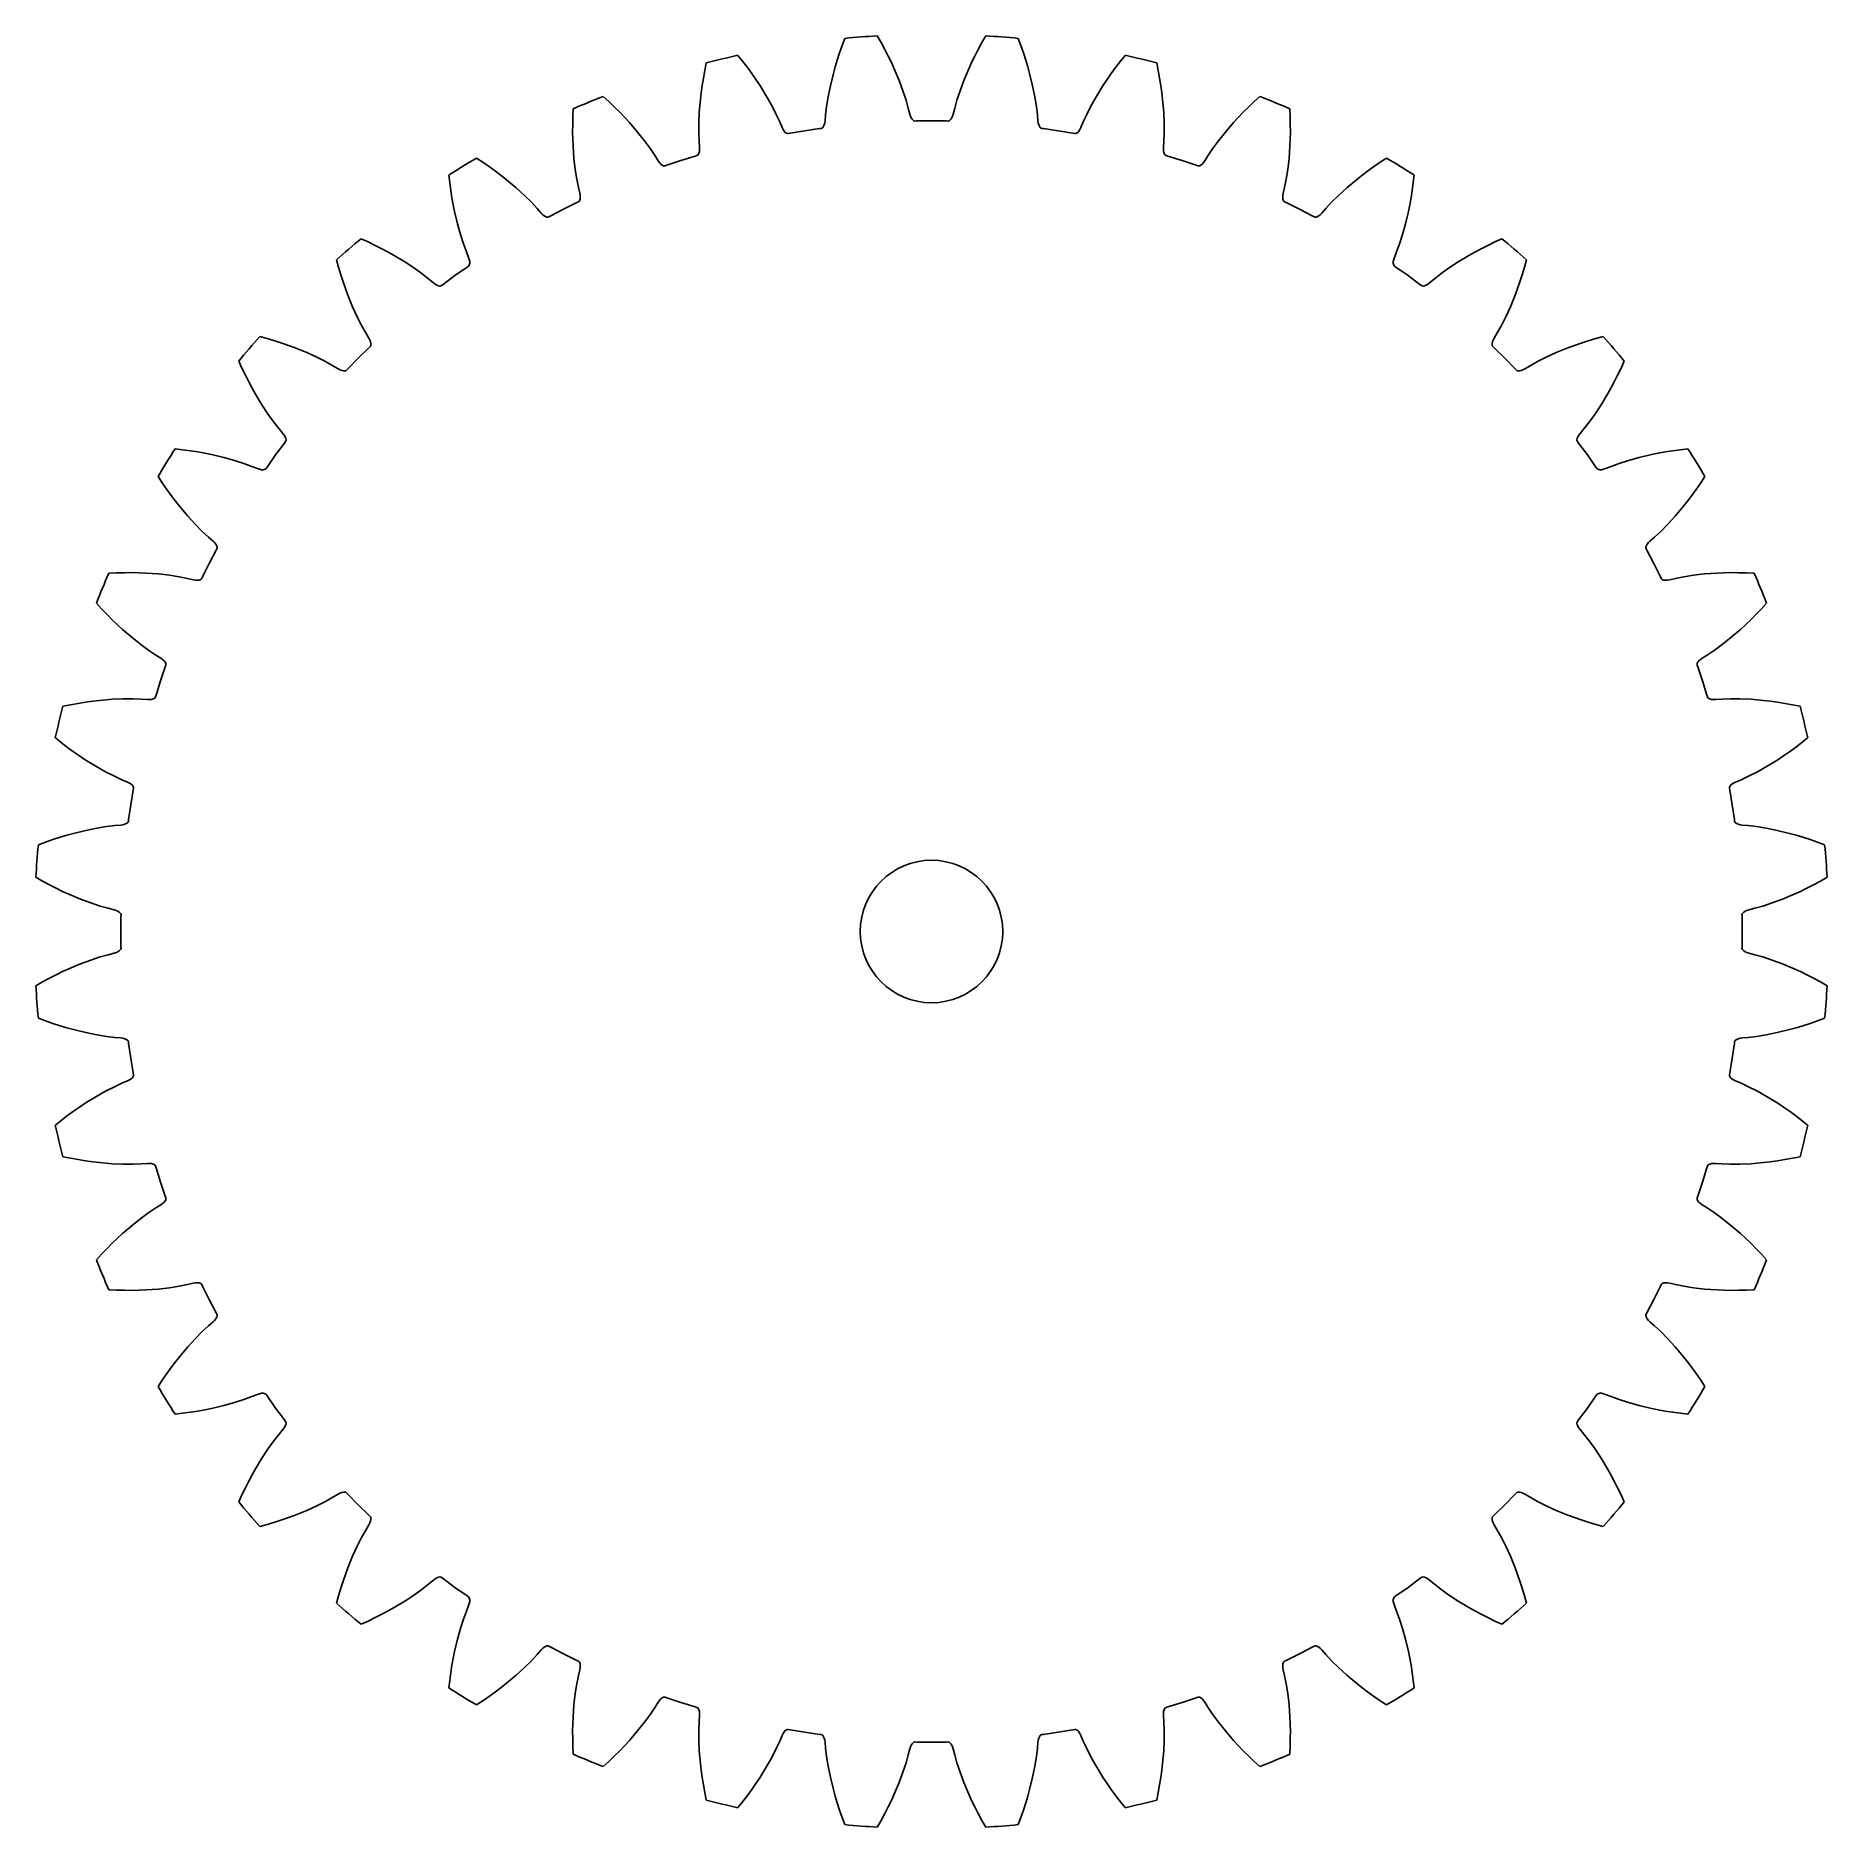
# Model space of a CAD drawing. Extents: x 5.5 to 80.9, y -37.7 to 37.7.
import ezdxf

# ---------------------------------------------------------------- set-up
doc = ezdxf.new("R2010")
doc.units = 0

msp = doc.modelspace()

# ---------------------------------------------------------------- linework, layer by layer
msp.add_circle((43.2, 0), 3)
msp.add_circle((43.2, 0), 3)
at = {"layer": 'layer0'}
for p, q in [((39.233, 36.708), (39.331, 37.009)), ((39.331, 37.009), (39.441, 37.324)), ((39.441, 37.324), (39.552, 37.624)), ((40.917, 37.731), (41.074, 37.452)), ((41.074, 37.452), (41.232, 37.159)), ((41.232, 37.159), (41.376, 36.877)), ((45.024, 36.877), (45.168, 37.159)), ((45.168, 37.159), (45.326, 37.452)), ((45.326, 37.452), (45.483, 37.731)), ((46.848, 37.624), (46.959, 37.324)), ((46.959, 37.324), (47.069, 37.009)), ((47.069, 37.009), (47.167, 36.708)), ((33.589, 35.948), (33.648, 36.276)), ((33.648, 36.276), (33.712, 36.59)), ((35.043, 36.909), (35.242, 36.659)), ((35.242, 36.659), (35.443, 36.394)), ((35.443, 36.394), (35.63, 36.138)), ((39.067, 36.142), (39.145, 36.419)), ((39.145, 36.419), (39.233, 36.708)), ((41.376, 36.877), (41.508, 36.605)), ((41.508, 36.605), (41.628, 36.343)), ((41.628, 36.343), (41.834, 35.855)), ((44.566, 35.855), (44.772, 36.343)), ((44.772, 36.343), (44.892, 36.605)), ((44.892, 36.605), (45.024, 36.877)), ((47.167, 36.708), (47.255, 36.419)), ((47.255, 36.419), (47.333, 36.142)), ((50.77, 36.138), (50.957, 36.394)), ((50.957, 36.394), (51.158, 36.659)), ((51.158, 36.659), (51.357, 36.909)), ((52.688, 36.59), (52.752, 36.276)), ((52.752, 36.276), (52.811, 35.948)), ((33.498, 35.336), (33.539, 35.636)), ((33.539, 35.636), (33.589, 35.948)), ((35.63, 36.138), (35.803, 35.889)), ((35.803, 35.889), (35.962, 35.65)), ((35.962, 35.65), (36.242, 35.2)), ((38.846, 35.164), (38.94, 35.627)), ((38.94, 35.627), (39.067, 36.142)), ((41.834, 35.855), (41.999, 35.413)), ((44.401, 35.413), (44.566, 35.855)), ((47.333, 36.142), (47.46, 35.627)), ((47.46, 35.627), (47.554, 35.164)), ((50.158, 35.2), (50.438, 35.65)), ((50.438, 35.65), (50.597, 35.889)), ((50.597, 35.889), (50.77, 36.138)), ((52.811, 35.948), (52.861, 35.636)), ((52.861, 35.636), (52.902, 35.336)), ((29.369, 35.179), (29.605, 34.963)), ((29.605, 34.963), (29.846, 34.732)), ((29.846, 34.732), (30.07, 34.509)), ((33.419, 34.522), (33.464, 35.05)), ((33.464, 35.05), (33.498, 35.336)), ((36.242, 35.2), (36.474, 34.789)), ((36.474, 34.789), (36.661, 34.422)), ((38.74, 34.408), (38.781, 34.758)), ((38.781, 34.758), (38.846, 35.164)), ((41.999, 35.413), (42.127, 35.022)), ((42.127, 35.022), (42.222, 34.682)), ((44.178, 34.682), (44.273, 35.022)), ((44.273, 35.022), (44.401, 35.413)), ((47.554, 35.164), (47.619, 34.758)), ((47.619, 34.758), (47.66, 34.408)), ((49.739, 34.422), (49.926, 34.789)), ((49.926, 34.789), (50.158, 35.2)), ((52.902, 35.336), (52.936, 35.05)), ((52.936, 35.05), (52.981, 34.522)), ((56.33, 34.509), (56.554, 34.732)), ((56.554, 34.732), (56.795, 34.963)), ((56.795, 34.963), (57.031, 35.179)), ((28.083, 33.686), (28.084, 34.002)), ((28.084, 34.002), (28.091, 34.335)), ((28.091, 34.335), (28.105, 34.655)), ((30.07, 34.509), (30.279, 34.29)), ((30.279, 34.29), (30.474, 34.079)), ((30.474, 34.079), (30.821, 33.678)), ((33.398, 33.639), (33.399, 34.05)), ((33.399, 34.05), (33.419, 34.522)), ((36.661, 34.422), (36.809, 34.102)), ((36.809, 34.102), (36.909, 33.867)), ((38.654, 33.921), (38.68, 33.982)), ((38.68, 33.982), (38.702, 34.06)), ((38.702, 34.06), (38.718, 34.154)), ((38.718, 34.154), (38.74, 34.408)), ((42.222, 34.682), (42.284, 34.434)), ((42.284, 34.434), (42.314, 34.345)), ((42.314, 34.345), (42.348, 34.271)), ((42.348, 34.271), (42.384, 34.214)), ((42.384, 34.214), (42.421, 34.174)), ((42.421, 34.174), (42.46, 34.15)), ((42.46, 34.15), (42.498, 34.143)), ((42.498, 34.143), (42.573, 34.144)), ((42.573, 34.144), (43.2, 34.15)), ((43.2, 34.15), (43.827, 34.144)), ((43.827, 34.144), (43.902, 34.143)), ((43.902, 34.143), (43.94, 34.15)), ((43.94, 34.15), (43.979, 34.174)), ((43.979, 34.174), (44.016, 34.214)), ((44.016, 34.214), (44.052, 34.271)), ((44.052, 34.271), (44.086, 34.345)), ((44.086, 34.345), (44.116, 34.434)), ((44.116, 34.434), (44.178, 34.682)), ((47.66, 34.408), (47.682, 34.154)), ((47.682, 34.154), (47.698, 34.06)), ((47.698, 34.06), (47.72, 33.982)), ((47.72, 33.982), (47.746, 33.921)), ((49.491, 33.867), (49.591, 34.102)), ((49.591, 34.102), (49.739, 34.422)), ((52.981, 34.522), (53.001, 34.05)), ((53.001, 34.05), (53.002, 33.639)), ((55.579, 33.678), (55.926, 34.079)), ((55.926, 34.079), (56.121, 34.29)), ((56.121, 34.29), (56.33, 34.509)), ((58.295, 34.655), (58.309, 34.335)), ((58.309, 34.335), (58.316, 34.002)), ((58.316, 34.002), (58.317, 33.686)), ((28.089, 33.383), (28.083, 33.686)), ((28.101, 33.096), (28.089, 33.383)), ((30.821, 33.678), (31.115, 33.308)), ((31.115, 33.308), (31.357, 32.976)), ((33.413, 33.287), (33.398, 33.639)), ((33.43, 33.032), (33.413, 33.287)), ((36.909, 33.867), (36.953, 33.783)), ((36.953, 33.783), (36.997, 33.716)), ((36.997, 33.716), (37.041, 33.665)), ((37.041, 33.665), (37.085, 33.631)), ((37.085, 33.631), (37.127, 33.614)), ((37.127, 33.614), (37.166, 33.613)), ((37.166, 33.613), (37.24, 33.626)), ((37.24, 33.626), (37.858, 33.73)), ((37.858, 33.73), (38.478, 33.822)), ((38.478, 33.822), (38.552, 33.832)), ((38.552, 33.832), (38.589, 33.845)), ((38.589, 33.845), (38.623, 33.875)), ((38.623, 33.875), (38.654, 33.921)), ((47.746, 33.921), (47.777, 33.875)), ((47.777, 33.875), (47.811, 33.845)), ((47.811, 33.845), (47.848, 33.832)), ((47.848, 33.832), (47.922, 33.822)), ((47.922, 33.822), (48.542, 33.73)), ((48.542, 33.73), (49.16, 33.626)), ((49.16, 33.626), (49.234, 33.613)), ((49.234, 33.613), (49.273, 33.614)), ((49.273, 33.614), (49.315, 33.631)), ((49.315, 33.631), (49.359, 33.665)), ((49.359, 33.665), (49.403, 33.716)), ((49.403, 33.716), (49.447, 33.783)), ((49.447, 33.783), (49.491, 33.867)), ((52.987, 33.287), (52.97, 33.032)), ((53.002, 33.639), (52.987, 33.287)), ((55.043, 32.976), (55.285, 33.308)), ((55.285, 33.308), (55.579, 33.678)), ((58.311, 33.383), (58.299, 33.096)), ((58.317, 33.686), (58.311, 33.383)), ((24.036, 32.582), (24.303, 32.405)), ((28.139, 32.567), (28.101, 33.096)), ((28.193, 32.098), (28.139, 32.567)), ((31.357, 32.976), (31.553, 32.682)), ((31.553, 32.682), (31.688, 32.466)), ((31.688, 32.466), (31.745, 32.39)), ((32.053, 32.28), (32.647, 32.479)), ((32.647, 32.479), (33.245, 32.667)), ((33.245, 32.667), (33.317, 32.689)), ((33.317, 32.689), (33.351, 32.707)), ((33.351, 32.707), (33.38, 32.742)), ((33.38, 32.742), (33.404, 32.792)), ((33.404, 32.792), (33.42, 32.857)), ((33.42, 32.857), (33.429, 32.937)), ((33.429, 32.937), (33.43, 33.032)), ((52.97, 33.032), (52.971, 32.937)), ((52.971, 32.937), (52.98, 32.857)), ((52.98, 32.857), (52.996, 32.792)), ((52.996, 32.792), (53.02, 32.742)), ((53.02, 32.742), (53.049, 32.707)), ((53.049, 32.707), (53.083, 32.689)), ((53.083, 32.689), (53.155, 32.667)), ((53.155, 32.667), (53.753, 32.479)), ((53.753, 32.479), (54.347, 32.28)), ((54.655, 32.39), (54.712, 32.466)), ((54.712, 32.466), (54.847, 32.682)), ((54.847, 32.682), (55.043, 32.976)), ((58.261, 32.567), (58.207, 32.098)), ((58.299, 33.096), (58.261, 32.567)), ((62.097, 32.405), (62.364, 32.582)), ((22.906, 31.549), (22.869, 31.867)), ((24.303, 32.405), (24.577, 32.215)), ((24.577, 32.215), (24.833, 32.03)), ((24.833, 32.03), (25.074, 31.847)), ((25.074, 31.847), (25.3, 31.668)), ((28.257, 31.692), (28.193, 32.098)), ((31.745, 32.39), (31.799, 32.33)), ((31.799, 32.33), (31.851, 32.287)), ((31.851, 32.287), (31.899, 32.261)), ((31.899, 32.261), (31.943, 32.25)), ((31.943, 32.25), (31.982, 32.255)), ((31.982, 32.255), (32.053, 32.28)), ((54.347, 32.28), (54.418, 32.255)), ((54.418, 32.255), (54.457, 32.25)), ((54.457, 32.25), (54.501, 32.261)), ((54.501, 32.261), (54.549, 32.287)), ((54.549, 32.287), (54.601, 32.33)), ((54.601, 32.33), (54.655, 32.39)), ((58.207, 32.098), (58.143, 31.692)), ((61.1, 31.668), (61.326, 31.847)), ((61.326, 31.847), (61.567, 32.03)), ((61.567, 32.03), (61.823, 32.215)), ((61.823, 32.215), (62.097, 32.405)), ((63.531, 31.867), (63.494, 31.549)), ((22.951, 31.219), (22.906, 31.549)), ((23, 30.906), (22.951, 31.219)), ((25.3, 31.668), (25.705, 31.327)), ((25.705, 31.327), (26.053, 31.008)), ((26.053, 31.008), (26.344, 30.717)), ((28.326, 31.346), (28.257, 31.692)), ((28.383, 31.097), (28.326, 31.346)), ((28.397, 31.003), (28.383, 31.097)), ((28.4, 30.923), (28.397, 31.003)), ((58.003, 31.003), (58, 30.923)), ((58.017, 31.097), (58.003, 31.003)), ((58.074, 31.346), (58.017, 31.097)), ((58.143, 31.692), (58.074, 31.346)), ((60.056, 30.717), (60.347, 31.008)), ((60.347, 31.008), (60.695, 31.327)), ((60.695, 31.327), (61.1, 31.668)), ((63.449, 31.219), (63.4, 30.906)), ((63.494, 31.549), (63.449, 31.219)), ((23.053, 30.608), (23, 30.906)), ((23.11, 30.326), (23.053, 30.608)), ((23.23, 29.81), (23.11, 30.326)), ((26.344, 30.717), (26.583, 30.458)), ((26.583, 30.458), (26.751, 30.265)), ((26.751, 30.265), (26.819, 30.199)), ((26.819, 30.199), (26.882, 30.149)), ((27.14, 30.138), (27.696, 30.428)), ((27.696, 30.428), (28.257, 30.707)), ((28.257, 30.707), (28.325, 30.74)), ((28.325, 30.74), (28.356, 30.764)), ((28.356, 30.764), (28.379, 30.803)), ((28.379, 30.803), (28.394, 30.856)), ((28.394, 30.856), (28.4, 30.923)), ((58, 30.923), (58.006, 30.856)), ((58.006, 30.856), (58.021, 30.803)), ((58.021, 30.803), (58.044, 30.764)), ((58.044, 30.764), (58.075, 30.74)), ((58.075, 30.74), (58.143, 30.707)), ((58.143, 30.707), (58.704, 30.428)), ((58.704, 30.428), (59.26, 30.138)), ((59.518, 30.149), (59.581, 30.199)), ((59.581, 30.199), (59.649, 30.265)), ((59.649, 30.265), (59.817, 30.458)), ((59.817, 30.458), (60.056, 30.717)), ((63.29, 30.326), (63.17, 29.81)), ((63.347, 30.608), (63.29, 30.326)), ((63.4, 30.906), (63.347, 30.608)), ((23.357, 29.355), (23.23, 29.81)), ((26.882, 30.149), (26.94, 30.114)), ((26.94, 30.114), (26.991, 30.096)), ((26.991, 30.096), (27.037, 30.092)), ((27.037, 30.092), (27.074, 30.103)), ((27.074, 30.103), (27.14, 30.138)), ((59.26, 30.138), (59.326, 30.103)), ((59.326, 30.103), (59.363, 30.092)), ((59.363, 30.092), (59.409, 30.096)), ((59.409, 30.096), (59.46, 30.114)), ((59.46, 30.114), (59.518, 30.149)), ((63.17, 29.81), (63.043, 29.355)), ((19.175, 29.183), (19.466, 29.05)), ((19.466, 29.05), (19.766, 28.905)), ((19.766, 28.905), (20.048, 28.762)), ((20.048, 28.762), (20.315, 28.619)), ((23.483, 28.964), (23.357, 29.355)), ((23.606, 28.633), (23.483, 28.964)), ((62.917, 28.964), (62.794, 28.633)), ((63.043, 29.355), (62.917, 28.964)), ((66.085, 28.619), (66.352, 28.762)), ((66.352, 28.762), (66.634, 28.905)), ((66.634, 28.905), (66.934, 29.05)), ((66.934, 29.05), (67.225, 29.183)), ((18.22, 27.986), (18.134, 28.294)), ((18.316, 27.667), (18.22, 27.986)), ((20.315, 28.619), (20.566, 28.478)), ((20.566, 28.478), (21.02, 28.204)), ((21.02, 28.204), (21.414, 27.944)), ((21.414, 27.944), (21.747, 27.702)), ((23.127, 27.628), (23.637, 27.992)), ((23.701, 28.396), (23.606, 28.633)), ((23.637, 27.992), (23.699, 28.034)), ((23.699, 28.034), (23.726, 28.063)), ((23.729, 28.306), (23.701, 28.396)), ((23.726, 28.063), (23.743, 28.105)), ((23.745, 28.227), (23.729, 28.306)), ((23.743, 28.105), (23.75, 28.16)), ((23.75, 28.16), (23.745, 28.227)), ((62.655, 28.227), (62.65, 28.16)), ((62.65, 28.16), (62.657, 28.105)), ((62.671, 28.306), (62.655, 28.227)), ((62.657, 28.105), (62.674, 28.063)), ((62.699, 28.396), (62.671, 28.306)), ((62.674, 28.063), (62.701, 28.034)), ((62.794, 28.633), (62.699, 28.396)), ((62.701, 28.034), (62.763, 27.992)), ((62.763, 27.992), (63.273, 27.628)), ((64.653, 27.702), (64.986, 27.944)), ((64.986, 27.944), (65.38, 28.204)), ((65.38, 28.204), (65.834, 28.478)), ((65.834, 28.478), (66.085, 28.619)), ((68.18, 27.986), (68.084, 27.667)), ((68.266, 28.294), (68.18, 27.986)), ((18.414, 27.366), (18.316, 27.667)), ((18.513, 27.08), (18.414, 27.366)), ((21.747, 27.702), (22.023, 27.484)), ((22.023, 27.484), (22.219, 27.32)), ((22.219, 27.32), (22.296, 27.265)), ((22.296, 27.265), (22.367, 27.225)), ((22.367, 27.225), (22.429, 27.2)), ((22.429, 27.2), (22.483, 27.189)), ((22.483, 27.189), (22.528, 27.193)), ((22.528, 27.193), (22.564, 27.21)), ((22.564, 27.21), (22.623, 27.255)), ((22.623, 27.255), (23.127, 27.628)), ((63.273, 27.628), (63.777, 27.255)), ((63.777, 27.255), (63.836, 27.21)), ((63.836, 27.21), (63.872, 27.193)), ((63.872, 27.193), (63.917, 27.189)), ((63.917, 27.189), (63.971, 27.2)), ((63.971, 27.2), (64.033, 27.225)), ((64.033, 27.225), (64.104, 27.265)), ((64.104, 27.265), (64.181, 27.32)), ((64.181, 27.32), (64.377, 27.484)), ((64.377, 27.484), (64.653, 27.702)), ((67.986, 27.366), (67.887, 27.08)), ((68.084, 27.667), (67.986, 27.366)), ((18.613, 26.81), (18.513, 27.08)), ((18.813, 26.319), (18.613, 26.81)), ((67.787, 26.81), (67.587, 26.319)), ((67.887, 27.08), (67.787, 26.81)), ((19.009, 25.89), (18.813, 26.319)), ((19.195, 25.523), (19.009, 25.89)), ((67.391, 25.89), (67.205, 25.523)), ((67.587, 26.319), (67.391, 25.89)), ((14.906, 25.066), (15.214, 24.98)), ((15.214, 24.98), (15.533, 24.884)), ((19.368, 25.215), (19.195, 25.523)), ((19.499, 24.996), (19.368, 25.215)), ((19.541, 24.911), (19.499, 24.996)), ((19.569, 24.836), (19.541, 24.911)), ((66.859, 24.911), (66.831, 24.836)), ((66.901, 24.996), (66.859, 24.911)), ((67.032, 25.215), (66.901, 24.996)), ((67.205, 25.523), (67.032, 25.215)), ((70.867, 24.884), (71.186, 24.98)), ((71.186, 24.98), (71.494, 25.066)), ((15.533, 24.884), (15.834, 24.786)), ((15.834, 24.786), (16.12, 24.687)), ((16.12, 24.687), (16.39, 24.587)), ((16.39, 24.587), (16.881, 24.387)), ((16.881, 24.387), (17.31, 24.191)), ((17.31, 24.191), (17.677, 24.005)), ((19.052, 24.148), (19.499, 24.587)), ((19.499, 24.587), (19.553, 24.639)), ((19.553, 24.639), (19.576, 24.671)), ((19.584, 24.77), (19.569, 24.836)), ((19.576, 24.671), (19.586, 24.715)), ((19.586, 24.715), (19.584, 24.77)), ((66.816, 24.77), (66.814, 24.715)), ((66.814, 24.715), (66.824, 24.671)), ((66.831, 24.836), (66.816, 24.77)), ((66.824, 24.671), (66.847, 24.639)), ((66.847, 24.639), (66.901, 24.587)), ((66.901, 24.587), (67.348, 24.148)), ((68.723, 24.005), (69.09, 24.191)), ((69.09, 24.191), (69.519, 24.387)), ((69.519, 24.387), (70.01, 24.587)), ((70.01, 24.587), (70.28, 24.687)), ((70.28, 24.687), (70.566, 24.786)), ((70.566, 24.786), (70.867, 24.884)), ((14.15, 23.734), (14.017, 24.025)), ((14.295, 23.434), (14.15, 23.734)), ((14.438, 23.152), (14.295, 23.434)), ((17.677, 24.005), (17.985, 23.832)), ((17.985, 23.832), (18.204, 23.701)), ((18.204, 23.701), (18.289, 23.659)), ((18.289, 23.659), (18.364, 23.631)), ((18.364, 23.631), (18.43, 23.616)), ((18.43, 23.616), (18.485, 23.614)), ((18.485, 23.614), (18.529, 23.624)), ((18.529, 23.624), (18.561, 23.647)), ((18.561, 23.647), (18.613, 23.701)), ((18.613, 23.701), (19.052, 24.148)), ((67.348, 24.148), (67.787, 23.701)), ((67.787, 23.701), (67.839, 23.647)), ((67.839, 23.647), (67.871, 23.624)), ((67.871, 23.624), (67.915, 23.614)), ((67.915, 23.614), (67.97, 23.616)), ((67.97, 23.616), (68.036, 23.631)), ((68.036, 23.631), (68.111, 23.659)), ((68.111, 23.659), (68.196, 23.701)), ((68.196, 23.701), (68.415, 23.832)), ((68.415, 23.832), (68.723, 24.005)), ((72.105, 23.434), (71.962, 23.152)), ((72.25, 23.734), (72.105, 23.434)), ((72.383, 24.025), (72.25, 23.734)), ((14.581, 22.885), (14.438, 23.152)), ((14.722, 22.634), (14.581, 22.885)), ((71.819, 22.885), (71.678, 22.634)), ((71.962, 23.152), (71.819, 22.885)), ((14.996, 22.18), (14.722, 22.634)), ((15.256, 21.786), (14.996, 22.18)), ((71.404, 22.18), (71.144, 21.786)), ((71.678, 22.634), (71.404, 22.18)), ((15.498, 21.453), (15.256, 21.786)), ((15.716, 21.177), (15.498, 21.453)), ((15.88, 20.981), (15.716, 21.177)), ((70.684, 21.177), (70.52, 20.981)), ((70.902, 21.453), (70.684, 21.177)), ((71.144, 21.786), (70.902, 21.453)), ((15.572, 20.073), (15.945, 20.577)), ((15.935, 20.904), (15.88, 20.981)), ((15.975, 20.833), (15.935, 20.904)), ((15.945, 20.577), (15.99, 20.636)), ((16, 20.771), (15.975, 20.833)), ((15.99, 20.636), (16.007, 20.672)), ((16.011, 20.717), (16, 20.771)), ((16.007, 20.672), (16.011, 20.717)), ((70.4, 20.771), (70.389, 20.717)), ((70.389, 20.717), (70.393, 20.672)), ((70.393, 20.672), (70.41, 20.636)), ((70.425, 20.833), (70.4, 20.771)), ((70.41, 20.636), (70.455, 20.577)), ((70.465, 20.904), (70.425, 20.833)), ((70.455, 20.577), (70.828, 20.073)), ((70.52, 20.981), (70.465, 20.904)), ((11.333, 20.331), (11.651, 20.294)), ((11.651, 20.294), (11.981, 20.249)), ((11.981, 20.249), (12.294, 20.2)), ((12.294, 20.2), (12.592, 20.147)), ((12.592, 20.147), (12.874, 20.09)), ((12.874, 20.09), (13.39, 19.97)), ((13.39, 19.97), (13.845, 19.843)), ((13.845, 19.843), (14.236, 19.717)), ((14.236, 19.717), (14.567, 19.594)), ((15.208, 19.563), (15.572, 20.073)), ((70.828, 20.073), (71.192, 19.563)), ((71.833, 19.594), (72.164, 19.717)), ((72.164, 19.717), (72.555, 19.843)), ((72.555, 19.843), (73.01, 19.97)), ((73.01, 19.97), (73.526, 20.09)), ((73.526, 20.09), (73.808, 20.147)), ((73.808, 20.147), (74.106, 20.2)), ((74.106, 20.2), (74.419, 20.249)), ((74.419, 20.249), (74.749, 20.294)), ((74.749, 20.294), (75.067, 20.331)), ((10.795, 18.897), (10.618, 19.164)), ((10.985, 18.623), (10.795, 18.897)), ((14.567, 19.594), (14.804, 19.499)), ((14.804, 19.499), (14.894, 19.471)), ((14.894, 19.471), (14.973, 19.455)), ((14.973, 19.455), (15.04, 19.45)), ((15.04, 19.45), (15.095, 19.457)), ((15.095, 19.457), (15.137, 19.474)), ((15.137, 19.474), (15.166, 19.501)), ((15.166, 19.501), (15.208, 19.563)), ((71.192, 19.563), (71.234, 19.501)), ((71.234, 19.501), (71.263, 19.474)), ((71.263, 19.474), (71.305, 19.457)), ((71.305, 19.457), (71.36, 19.45)), ((71.36, 19.45), (71.427, 19.455)), ((71.427, 19.455), (71.506, 19.471)), ((71.506, 19.471), (71.596, 19.499)), ((71.596, 19.499), (71.833, 19.594)), ((75.605, 18.897), (75.415, 18.623)), ((75.782, 19.164), (75.605, 18.897)), ((11.17, 18.367), (10.985, 18.623)), ((11.353, 18.126), (11.17, 18.367)), ((11.532, 17.9), (11.353, 18.126)), ((75.047, 18.126), (74.868, 17.9)), ((75.23, 18.367), (75.047, 18.126)), ((75.415, 18.623), (75.23, 18.367)), ((11.873, 17.495), (11.532, 17.9)), ((12.192, 17.147), (11.873, 17.495)), ((74.527, 17.495), (74.208, 17.147)), ((74.868, 17.9), (74.527, 17.495)), ((12.483, 16.856), (12.192, 17.147)), ((12.742, 16.617), (12.483, 16.856)), ((12.935, 16.449), (12.742, 16.617)), ((73.658, 16.617), (73.465, 16.449)), ((73.917, 16.856), (73.658, 16.617)), ((74.208, 17.147), (73.917, 16.856)), ((12.772, 15.504), (13.062, 16.06)), ((13.001, 16.381), (12.935, 16.449)), ((13.051, 16.318), (13.001, 16.381)), ((13.086, 16.26), (13.051, 16.318)), ((13.062, 16.06), (13.097, 16.126)), ((13.104, 16.209), (13.086, 16.26)), ((13.097, 16.126), (13.108, 16.163)), ((13.108, 16.163), (13.104, 16.209)), ((73.296, 16.209), (73.292, 16.163)), ((73.292, 16.163), (73.303, 16.126)), ((73.314, 16.26), (73.296, 16.209)), ((73.303, 16.126), (73.338, 16.06)), ((73.349, 16.318), (73.314, 16.26)), ((73.338, 16.06), (73.628, 15.504)), ((73.399, 16.381), (73.349, 16.318)), ((73.465, 16.449), (73.399, 16.381)), ((8.545, 15.095), (8.865, 15.109)), ((8.865, 15.109), (9.198, 15.116)), ((9.198, 15.116), (9.514, 15.117)), ((9.514, 15.117), (9.817, 15.111)), ((9.817, 15.111), (10.104, 15.099)), ((10.104, 15.099), (10.633, 15.061)), ((12.493, 14.943), (12.772, 15.504)), ((73.628, 15.504), (73.907, 14.943)), ((75.767, 15.061), (76.296, 15.099)), ((76.296, 15.099), (76.583, 15.111)), ((76.583, 15.111), (76.886, 15.117)), ((76.886, 15.117), (77.202, 15.116)), ((77.202, 15.116), (77.535, 15.109)), ((77.535, 15.109), (77.855, 15.095)), ((10.633, 15.061), (11.102, 15.007)), ((11.102, 15.007), (11.508, 14.943)), ((11.508, 14.943), (11.854, 14.874)), ((11.854, 14.874), (12.103, 14.817)), ((12.103, 14.817), (12.197, 14.803)), ((12.197, 14.803), (12.277, 14.8)), ((12.277, 14.8), (12.344, 14.806)), ((12.344, 14.806), (12.397, 14.821)), ((12.397, 14.821), (12.436, 14.844)), ((12.436, 14.844), (12.46, 14.875)), ((12.46, 14.875), (12.493, 14.943)), ((73.907, 14.943), (73.94, 14.875)), ((73.94, 14.875), (73.964, 14.844)), ((73.964, 14.844), (74.003, 14.821)), ((74.003, 14.821), (74.056, 14.806)), ((74.056, 14.806), (74.123, 14.8)), ((74.123, 14.8), (74.203, 14.803)), ((74.203, 14.803), (74.297, 14.817)), ((74.297, 14.817), (74.546, 14.874)), ((74.546, 14.874), (74.892, 14.943)), ((74.892, 14.943), (75.298, 15.007)), ((75.298, 15.007), (75.767, 15.061)), ((8.237, 13.595), (8.021, 13.831)), ((8.468, 13.354), (8.237, 13.595)), ((78.163, 13.595), (77.932, 13.354)), ((78.379, 13.831), (78.163, 13.595)), ((8.691, 13.13), (8.468, 13.354)), ((8.91, 12.921), (8.691, 13.13)), ((9.121, 12.726), (8.91, 12.921)), ((77.49, 12.921), (77.279, 12.726)), ((77.709, 13.13), (77.49, 12.921)), ((77.932, 13.354), (77.709, 13.13)), ((9.522, 12.379), (9.121, 12.726)), ((9.892, 12.085), (9.522, 12.379)), ((10.224, 11.843), (9.892, 12.085)), ((76.508, 12.085), (76.176, 11.843)), ((76.878, 12.379), (76.508, 12.085)), ((77.279, 12.726), (76.878, 12.379)), ((10.518, 11.647), (10.224, 11.843)), ((10.734, 11.512), (10.518, 11.647)), ((10.81, 11.455), (10.734, 11.512)), ((10.87, 11.401), (10.81, 11.455)), ((10.913, 11.349), (10.87, 11.401)), ((10.939, 11.301), (10.913, 11.349)), ((75.487, 11.349), (75.461, 11.301)), ((75.53, 11.401), (75.487, 11.349)), ((75.59, 11.455), (75.53, 11.401)), ((75.666, 11.512), (75.59, 11.455)), ((75.882, 11.647), (75.666, 11.512)), ((76.176, 11.843), (75.882, 11.647)), ((10.721, 10.553), (10.92, 11.147)), ((10.92, 11.147), (10.945, 11.218)), ((10.95, 11.257), (10.939, 11.301)), ((10.945, 11.218), (10.95, 11.257)), ((75.461, 11.301), (75.45, 11.257)), ((75.45, 11.257), (75.455, 11.218)), ((75.455, 11.218), (75.48, 11.147)), ((75.48, 11.147), (75.679, 10.553)), ((10.408, 9.796), (10.458, 9.82)), ((10.458, 9.82), (10.493, 9.849)), ((10.493, 9.849), (10.511, 9.883)), ((10.511, 9.883), (10.533, 9.955)), ((10.533, 9.955), (10.721, 10.553)), ((75.679, 10.553), (75.867, 9.955)), ((75.867, 9.955), (75.889, 9.883)), ((75.889, 9.883), (75.907, 9.849)), ((75.907, 9.849), (75.942, 9.82)), ((75.942, 9.82), (75.992, 9.796)), ((6.61, 9.488), (6.924, 9.552)), ((6.924, 9.552), (7.252, 9.611)), ((7.252, 9.611), (7.564, 9.661)), ((7.564, 9.661), (7.864, 9.702)), ((7.864, 9.702), (8.15, 9.736)), ((8.15, 9.736), (8.678, 9.781)), ((8.678, 9.781), (9.15, 9.801)), ((9.15, 9.801), (9.561, 9.802)), ((9.561, 9.802), (9.913, 9.787)), ((9.913, 9.787), (10.168, 9.77)), ((10.168, 9.77), (10.263, 9.771)), ((10.263, 9.771), (10.343, 9.78)), ((10.343, 9.78), (10.408, 9.796)), ((75.992, 9.796), (76.057, 9.78)), ((76.057, 9.78), (76.137, 9.771)), ((76.137, 9.771), (76.232, 9.77)), ((76.232, 9.77), (76.487, 9.787)), ((76.487, 9.787), (76.839, 9.802)), ((76.839, 9.802), (77.25, 9.801)), ((77.25, 9.801), (77.722, 9.781)), ((77.722, 9.781), (78.25, 9.736)), ((78.25, 9.736), (78.536, 9.702)), ((78.536, 9.702), (78.836, 9.661)), ((78.836, 9.661), (79.148, 9.611)), ((79.148, 9.611), (79.476, 9.552)), ((79.476, 9.552), (79.79, 9.488)), ((6.541, 7.958), (6.291, 8.157)), ((6.806, 7.757), (6.541, 7.958)), ((7.062, 7.57), (6.806, 7.757)), ((7.311, 7.397), (7.062, 7.57)), ((79.338, 7.57), (79.089, 7.397)), ((79.594, 7.757), (79.338, 7.57)), ((79.859, 7.958), (79.594, 7.757)), ((80.109, 8.157), (79.859, 7.958)), ((7.55, 7.238), (7.311, 7.397)), ((8, 6.958), (7.55, 7.238)), ((8.411, 6.726), (8, 6.958)), ((78.4, 6.958), (77.989, 6.726)), ((78.85, 7.238), (78.4, 6.958)), ((79.089, 7.397), (78.85, 7.238)), ((8.778, 6.539), (8.411, 6.726)), ((9.098, 6.391), (8.778, 6.539)), ((9.333, 6.291), (9.098, 6.391)), ((9.417, 6.247), (9.333, 6.291)), ((9.484, 6.203), (9.417, 6.247)), ((9.535, 6.159), (9.484, 6.203)), ((9.569, 6.115), (9.535, 6.159)), ((9.586, 6.073), (9.569, 6.115)), ((9.587, 6.034), (9.586, 6.073)), ((76.814, 6.073), (76.813, 6.034)), ((76.831, 6.115), (76.814, 6.073)), ((76.865, 6.159), (76.831, 6.115)), ((76.916, 6.203), (76.865, 6.159)), ((76.983, 6.247), (76.916, 6.203)), ((77.067, 6.291), (76.983, 6.247)), ((77.302, 6.391), (77.067, 6.291)), ((77.622, 6.539), (77.302, 6.391)), ((77.989, 6.726), (77.622, 6.539)), ((9.378, 4.722), (9.47, 5.342)), ((9.47, 5.342), (9.574, 5.96)), ((9.574, 5.96), (9.587, 6.034)), ((76.813, 6.034), (76.826, 5.96)), ((76.826, 5.96), (76.93, 5.342)), ((76.93, 5.342), (77.022, 4.722)), ((9.218, 4.52), (9.279, 4.546)), ((9.279, 4.546), (9.325, 4.577)), ((9.325, 4.577), (9.355, 4.611)), ((9.355, 4.611), (9.368, 4.648)), ((9.368, 4.648), (9.378, 4.722)), ((77.022, 4.722), (77.032, 4.648)), ((77.032, 4.648), (77.045, 4.611)), ((77.045, 4.611), (77.075, 4.577)), ((77.075, 4.577), (77.121, 4.546)), ((77.121, 4.546), (77.182, 4.52)), ((5.876, 3.759), (6.191, 3.869)), ((6.191, 3.869), (6.492, 3.967)), ((6.492, 3.967), (6.781, 4.055)), ((6.781, 4.055), (7.058, 4.133)), ((7.058, 4.133), (7.573, 4.26)), ((7.573, 4.26), (8.036, 4.354)), ((8.036, 4.354), (8.442, 4.419)), ((8.442, 4.419), (8.792, 4.46)), ((8.792, 4.46), (9.046, 4.482)), ((9.046, 4.482), (9.14, 4.498)), ((9.14, 4.498), (9.218, 4.52)), ((77.182, 4.52), (77.26, 4.498)), ((77.26, 4.498), (77.354, 4.482)), ((77.354, 4.482), (77.608, 4.46)), ((77.608, 4.46), (77.958, 4.419)), ((77.958, 4.419), (78.364, 4.354)), ((78.364, 4.354), (78.827, 4.26)), ((78.827, 4.26), (79.342, 4.133)), ((79.342, 4.133), (79.619, 4.055)), ((79.619, 4.055), (79.908, 3.967)), ((79.908, 3.967), (80.209, 3.869)), ((80.209, 3.869), (80.524, 3.759)), ((5.576, 3.648), (5.876, 3.759)), ((80.524, 3.759), (80.824, 3.648)), ((5.748, 2.126), (5.469, 2.283)), ((80.931, 2.283), (80.652, 2.126)), ((6.041, 1.968), (5.748, 2.126)), ((6.323, 1.824), (6.041, 1.968)), ((6.595, 1.692), (6.323, 1.824)), ((6.857, 1.572), (6.595, 1.692)), ((7.345, 1.366), (6.857, 1.572)), ((79.543, 1.572), (79.055, 1.366)), ((79.805, 1.692), (79.543, 1.572)), ((80.077, 1.824), (79.805, 1.692)), ((80.359, 1.968), (80.077, 1.824)), ((80.652, 2.126), (80.359, 1.968)), ((7.787, 1.201), (7.345, 1.366)), ((8.178, 1.073), (7.787, 1.201)), ((8.518, 0.978), (8.178, 1.073)), ((8.766, 0.916), (8.518, 0.978)), ((8.855, 0.886), (8.766, 0.916)), ((8.929, 0.852), (8.855, 0.886)), ((8.986, 0.816), (8.929, 0.852)), ((9.026, 0.779), (8.986, 0.816)), ((9.05, 0.74), (9.026, 0.779)), ((77.374, 0.779), (77.35, 0.74)), ((77.414, 0.816), (77.374, 0.779)), ((77.471, 0.852), (77.414, 0.816)), ((77.545, 0.886), (77.471, 0.852)), ((77.634, 0.916), (77.545, 0.886)), ((77.882, 0.978), (77.634, 0.916)), ((78.222, 1.073), (77.882, 0.978)), ((78.613, 1.201), (78.222, 1.073)), ((79.055, 1.366), (78.613, 1.201)), ((9.057, 0.702), (9.05, 0.74)), ((9.05, 0), (9.056, 0.627)), ((9.056, -0.627), (9.05, 0)), ((9.056, 0.627), (9.057, 0.702)), ((77.35, 0.74), (77.343, 0.702)), ((77.343, 0.702), (77.344, 0.627)), ((77.344, 0.627), (77.35, 0)), ((77.35, 0), (77.344, -0.627)), ((9.026, -0.779), (9.05, -0.74)), ((9.05, -0.74), (9.057, -0.702)), ((9.057, -0.702), (9.056, -0.627)), ((77.344, -0.627), (77.343, -0.702)), ((77.343, -0.702), (77.35, -0.74)), ((77.35, -0.74), (77.374, -0.779)), ((6.857, -1.572), (7.345, -1.366)), ((7.345, -1.366), (7.787, -1.201)), ((7.787, -1.201), (8.178, -1.073)), ((8.178, -1.073), (8.518, -0.978)), ((8.518, -0.978), (8.766, -0.916)), ((8.766, -0.916), (8.855, -0.886)), ((8.855, -0.886), (8.929, -0.852)), ((8.929, -0.852), (8.986, -0.816)), ((8.986, -0.816), (9.026, -0.779)), ((77.374, -0.779), (77.414, -0.816)), ((77.414, -0.816), (77.471, -0.852)), ((77.471, -0.852), (77.545, -0.886)), ((77.545, -0.886), (77.634, -0.916)), ((77.634, -0.916), (77.882, -0.978)), ((77.882, -0.978), (78.222, -1.073)), ((78.222, -1.073), (78.613, -1.201)), ((78.613, -1.201), (79.055, -1.366)), ((79.055, -1.366), (79.543, -1.572)), ((5.469, -2.283), (5.748, -2.126)), ((5.748, -2.126), (6.041, -1.968)), ((6.041, -1.968), (6.323, -1.824)), ((6.323, -1.824), (6.595, -1.692)), ((6.595, -1.692), (6.857, -1.572)), ((79.543, -1.572), (79.805, -1.692)), ((79.805, -1.692), (80.077, -1.824)), ((80.077, -1.824), (80.359, -1.968)), ((80.359, -1.968), (80.652, -2.126)), ((80.652, -2.126), (80.931, -2.283)), ((5.876, -3.759), (5.576, -3.648)), ((6.191, -3.869), (5.876, -3.759)), ((80.524, -3.759), (80.209, -3.869)), ((80.824, -3.648), (80.524, -3.759)), ((6.492, -3.967), (6.191, -3.869)), ((6.781, -4.055), (6.492, -3.967)), ((7.058, -4.133), (6.781, -4.055)), ((7.573, -4.26), (7.058, -4.133)), ((8.036, -4.354), (7.573, -4.26)), ((8.442, -4.419), (8.036, -4.354)), ((8.792, -4.46), (8.442, -4.419)), ((9.046, -4.482), (8.792, -4.46)), ((9.14, -4.498), (9.046, -4.482)), ((9.218, -4.52), (9.14, -4.498)), ((9.279, -4.546), (9.218, -4.52)), ((77.182, -4.52), (77.121, -4.546)), ((77.26, -4.498), (77.182, -4.52)), ((77.354, -4.482), (77.26, -4.498)), ((77.608, -4.46), (77.354, -4.482)), ((77.958, -4.419), (77.608, -4.46)), ((78.364, -4.354), (77.958, -4.419)), ((78.827, -4.26), (78.364, -4.354)), ((79.342, -4.133), (78.827, -4.26)), ((79.619, -4.055), (79.342, -4.133)), ((79.908, -3.967), (79.619, -4.055)), ((80.209, -3.869), (79.908, -3.967)), ((9.325, -4.577), (9.279, -4.546)), ((9.355, -4.611), (9.325, -4.577)), ((9.368, -4.648), (9.355, -4.611)), ((9.378, -4.722), (9.368, -4.648)), ((9.47, -5.342), (9.378, -4.722)), ((77.022, -4.722), (76.93, -5.342)), ((77.032, -4.648), (77.022, -4.722)), ((77.045, -4.611), (77.032, -4.648)), ((77.075, -4.577), (77.045, -4.611)), ((77.121, -4.546), (77.075, -4.577)), ((9.574, -5.96), (9.47, -5.342)), ((9.587, -6.034), (9.574, -5.96)), ((9.586, -6.073), (9.587, -6.034)), ((76.826, -5.96), (76.813, -6.034)), ((76.813, -6.034), (76.814, -6.073)), ((76.93, -5.342), (76.826, -5.96)), ((8, -6.958), (8.411, -6.726)), ((8.411, -6.726), (8.778, -6.539)), ((8.778, -6.539), (9.098, -6.391)), ((9.098, -6.391), (9.333, -6.291)), ((9.333, -6.291), (9.417, -6.247)), ((9.417, -6.247), (9.484, -6.203)), ((9.484, -6.203), (9.535, -6.159)), ((9.535, -6.159), (9.569, -6.115)), ((9.569, -6.115), (9.586, -6.073)), ((76.814, -6.073), (76.831, -6.115)), ((76.831, -6.115), (76.865, -6.159)), ((76.865, -6.159), (76.916, -6.203)), ((76.916, -6.203), (76.983, -6.247)), ((76.983, -6.247), (77.067, -6.291)), ((77.067, -6.291), (77.302, -6.391)), ((77.302, -6.391), (77.622, -6.539)), ((77.622, -6.539), (77.989, -6.726)), ((77.989, -6.726), (78.4, -6.958)), ((7.062, -7.57), (7.311, -7.397)), ((7.311, -7.397), (7.55, -7.238)), ((7.55, -7.238), (8, -6.958)), ((78.4, -6.958), (78.85, -7.238)), ((78.85, -7.238), (79.089, -7.397)), ((79.089, -7.397), (79.338, -7.57)), ((6.291, -8.157), (6.541, -7.958)), ((6.541, -7.958), (6.806, -7.757)), ((6.806, -7.757), (7.062, -7.57)), ((79.338, -7.57), (79.594, -7.757)), ((79.594, -7.757), (79.859, -7.958)), ((79.859, -7.958), (80.109, -8.157)), ((6.924, -9.552), (6.61, -9.488)), ((7.252, -9.611), (6.924, -9.552)), ((7.564, -9.661), (7.252, -9.611)), ((7.864, -9.702), (7.564, -9.661)), ((8.15, -9.736), (7.864, -9.702)), ((8.678, -9.781), (8.15, -9.736)), ((9.15, -9.801), (8.678, -9.781)), ((9.561, -9.802), (9.15, -9.801)), ((9.913, -9.787), (9.561, -9.802)), ((10.168, -9.77), (9.913, -9.787)), ((10.263, -9.771), (10.168, -9.77)), ((10.343, -9.78), (10.263, -9.771)), ((10.408, -9.796), (10.343, -9.78)), ((10.458, -9.82), (10.408, -9.796)), ((75.992, -9.796), (75.942, -9.82)), ((76.057, -9.78), (75.992, -9.796)), ((76.137, -9.771), (76.057, -9.78)), ((76.232, -9.77), (76.137, -9.771)), ((76.487, -9.787), (76.232, -9.77)), ((76.839, -9.802), (76.487, -9.787)), ((77.25, -9.801), (76.839, -9.802)), ((77.722, -9.781), (77.25, -9.801)), ((78.25, -9.736), (77.722, -9.781)), ((78.536, -9.702), (78.25, -9.736)), ((78.836, -9.661), (78.536, -9.702)), ((79.148, -9.611), (78.836, -9.661)), ((79.476, -9.552), (79.148, -9.611)), ((79.79, -9.488), (79.476, -9.552)), ((10.493, -9.849), (10.458, -9.82)), ((10.511, -9.883), (10.493, -9.849)), ((10.533, -9.955), (10.511, -9.883)), ((10.721, -10.553), (10.533, -9.955)), ((10.92, -11.147), (10.721, -10.553)), ((75.679, -10.553), (75.48, -11.147)), ((75.867, -9.955), (75.679, -10.553)), ((75.889, -9.883), (75.867, -9.955)), ((75.907, -9.849), (75.889, -9.883)), ((75.942, -9.82), (75.907, -9.849)), ((10.913, -11.349), (10.939, -11.301)), ((10.945, -11.218), (10.92, -11.147)), ((10.939, -11.301), (10.95, -11.257)), ((10.95, -11.257), (10.945, -11.218)), ((75.455, -11.218), (75.45, -11.257)), ((75.45, -11.257), (75.461, -11.301)), ((75.48, -11.147), (75.455, -11.218)), ((75.461, -11.301), (75.487, -11.349)), ((9.892, -12.085), (10.224, -11.843)), ((10.224, -11.843), (10.518, -11.647)), ((10.518, -11.647), (10.734, -11.512)), ((10.734, -11.512), (10.81, -11.455)), ((10.81, -11.455), (10.87, -11.401)), ((10.87, -11.401), (10.913, -11.349)), ((75.487, -11.349), (75.53, -11.401)), ((75.53, -11.401), (75.59, -11.455)), ((75.59, -11.455), (75.666, -11.512)), ((75.666, -11.512), (75.882, -11.647)), ((75.882, -11.647), (76.176, -11.843)), ((76.176, -11.843), (76.508, -12.085)), ((8.91, -12.921), (9.121, -12.726)), ((9.121, -12.726), (9.522, -12.379)), ((9.522, -12.379), (9.892, -12.085)), ((76.508, -12.085), (76.878, -12.379)), ((76.878, -12.379), (77.279, -12.726)), ((77.279, -12.726), (77.49, -12.921)), ((8.237, -13.595), (8.468, -13.354)), ((8.468, -13.354), (8.691, -13.13)), ((8.691, -13.13), (8.91, -12.921)), ((77.49, -12.921), (77.709, -13.13)), ((77.709, -13.13), (77.932, -13.354)), ((77.932, -13.354), (78.163, -13.595)), ((8.021, -13.831), (8.237, -13.595)), ((78.163, -13.595), (78.379, -13.831)), ((10.633, -15.061), (10.104, -15.099)), ((11.102, -15.007), (10.633, -15.061)), ((11.508, -14.943), (11.102, -15.007)), ((11.854, -14.874), (11.508, -14.943)), ((12.103, -14.817), (11.854, -14.874)), ((12.197, -14.803), (12.103, -14.817)), ((12.277, -14.8), (12.197, -14.803)), ((12.344, -14.806), (12.277, -14.8)), ((12.397, -14.821), (12.344, -14.806)), ((12.436, -14.844), (12.397, -14.821)), ((12.46, -14.875), (12.436, -14.844)), ((12.493, -14.943), (12.46, -14.875)), ((12.772, -15.504), (12.493, -14.943)), ((73.907, -14.943), (73.628, -15.504)), ((73.94, -14.875), (73.907, -14.943)), ((73.964, -14.844), (73.94, -14.875)), ((74.003, -14.821), (73.964, -14.844)), ((74.056, -14.806), (74.003, -14.821)), ((74.123, -14.8), (74.056, -14.806)), ((74.203, -14.803), (74.123, -14.8)), ((74.297, -14.817), (74.203, -14.803)), ((74.546, -14.874), (74.297, -14.817)), ((74.892, -14.943), (74.546, -14.874)), ((75.298, -15.007), (74.892, -14.943)), ((75.767, -15.061), (75.298, -15.007)), ((76.296, -15.099), (75.767, -15.061)), ((8.865, -15.109), (8.545, -15.095)), ((9.198, -15.116), (8.865, -15.109)), ((9.514, -15.117), (9.198, -15.116)), ((9.817, -15.111), (9.514, -15.117)), ((10.104, -15.099), (9.817, -15.111)), ((13.062, -16.06), (12.772, -15.504)), ((73.628, -15.504), (73.338, -16.06)), ((76.583, -15.111), (76.296, -15.099)), ((76.886, -15.117), (76.583, -15.111)), ((77.202, -15.116), (76.886, -15.117)), ((77.535, -15.109), (77.202, -15.116)), ((77.855, -15.095), (77.535, -15.109)), ((12.742, -16.617), (12.935, -16.449)), ((12.935, -16.449), (13.001, -16.381)), ((13.001, -16.381), (13.051, -16.318)), ((13.051, -16.318), (13.086, -16.26)), ((13.097, -16.126), (13.062, -16.06)), ((13.086, -16.26), (13.104, -16.209)), ((13.108, -16.163), (13.097, -16.126)), ((13.104, -16.209), (13.108, -16.163)), ((73.303, -16.126), (73.292, -16.163)), ((73.292, -16.163), (73.296, -16.209)), ((73.296, -16.209), (73.314, -16.26)), ((73.338, -16.06), (73.303, -16.126)), ((73.314, -16.26), (73.349, -16.318)), ((73.349, -16.318), (73.399, -16.381)), ((73.399, -16.381), (73.465, -16.449)), ((73.465, -16.449), (73.658, -16.617)), ((11.873, -17.495), (12.192, -17.147)), ((12.192, -17.147), (12.483, -16.856)), ((12.483, -16.856), (12.742, -16.617)), ((73.658, -16.617), (73.917, -16.856)), ((73.917, -16.856), (74.208, -17.147)), ((74.208, -17.147), (74.527, -17.495)), ((11.353, -18.126), (11.532, -17.9)), ((11.532, -17.9), (11.873, -17.495)), ((74.527, -17.495), (74.868, -17.9)), ((74.868, -17.9), (75.047, -18.126)), ((10.795, -18.897), (10.985, -18.623)), ((10.985, -18.623), (11.17, -18.367)), ((11.17, -18.367), (11.353, -18.126)), ((75.047, -18.126), (75.23, -18.367)), ((75.23, -18.367), (75.415, -18.623)), ((75.415, -18.623), (75.605, -18.897)), ((10.618, -19.164), (10.795, -18.897)), ((14.567, -19.594), (14.236, -19.717)), ((14.804, -19.499), (14.567, -19.594)), ((14.894, -19.471), (14.804, -19.499)), ((14.973, -19.455), (14.894, -19.471)), ((15.04, -19.45), (14.973, -19.455)), ((15.095, -19.457), (15.04, -19.45)), ((15.137, -19.474), (15.095, -19.457)), ((15.166, -19.501), (15.137, -19.474)), ((15.208, -19.563), (15.166, -19.501)), ((15.572, -20.073), (15.208, -19.563)), ((71.192, -19.563), (70.828, -20.073)), ((71.234, -19.501), (71.192, -19.563)), ((71.263, -19.474), (71.234, -19.501)), ((71.305, -19.457), (71.263, -19.474)), ((71.36, -19.45), (71.305, -19.457)), ((71.427, -19.455), (71.36, -19.45)), ((71.506, -19.471), (71.427, -19.455)), ((71.596, -19.499), (71.506, -19.471)), ((71.833, -19.594), (71.596, -19.499)), ((72.164, -19.717), (71.833, -19.594)), ((75.605, -18.897), (75.782, -19.164)), ((11.651, -20.294), (11.333, -20.331)), ((11.981, -20.249), (11.651, -20.294)), ((12.294, -20.2), (11.981, -20.249)), ((12.592, -20.147), (12.294, -20.2)), ((12.874, -20.09), (12.592, -20.147)), ((13.39, -19.97), (12.874, -20.09)), ((13.845, -19.843), (13.39, -19.97)), ((14.236, -19.717), (13.845, -19.843)), ((15.945, -20.577), (15.572, -20.073)), ((70.828, -20.073), (70.455, -20.577)), ((72.555, -19.843), (72.164, -19.717)), ((73.01, -19.97), (72.555, -19.843)), ((73.526, -20.09), (73.01, -19.97)), ((73.808, -20.147), (73.526, -20.09)), ((74.106, -20.2), (73.808, -20.147)), ((74.419, -20.249), (74.106, -20.2)), ((74.749, -20.294), (74.419, -20.249)), ((75.067, -20.331), (74.749, -20.294)), ((15.716, -21.177), (15.88, -20.981)), ((15.88, -20.981), (15.935, -20.904)), ((15.935, -20.904), (15.975, -20.833)), ((15.99, -20.636), (15.945, -20.577)), ((15.975, -20.833), (16, -20.771)), ((16.007, -20.672), (15.99, -20.636)), ((16, -20.771), (16.011, -20.717)), ((16.011, -20.717), (16.007, -20.672)), ((70.393, -20.672), (70.389, -20.717)), ((70.389, -20.717), (70.4, -20.771)), ((70.41, -20.636), (70.393, -20.672)), ((70.4, -20.771), (70.425, -20.833)), ((70.455, -20.577), (70.41, -20.636)), ((70.425, -20.833), (70.465, -20.904)), ((70.465, -20.904), (70.52, -20.981)), ((70.52, -20.981), (70.684, -21.177)), ((14.996, -22.18), (15.256, -21.786)), ((15.256, -21.786), (15.498, -21.453)), ((15.498, -21.453), (15.716, -21.177)), ((70.684, -21.177), (70.902, -21.453)), ((70.902, -21.453), (71.144, -21.786)), ((71.144, -21.786), (71.404, -22.18)), ((14.581, -22.885), (14.722, -22.634)), ((14.722, -22.634), (14.996, -22.18)), ((71.404, -22.18), (71.678, -22.634)), ((71.678, -22.634), (71.819, -22.885)), ((14.295, -23.434), (14.438, -23.152)), ((14.438, -23.152), (14.581, -22.885)), ((71.819, -22.885), (71.962, -23.152)), ((71.962, -23.152), (72.105, -23.434)), ((14.017, -24.025), (14.15, -23.734)), ((14.15, -23.734), (14.295, -23.434)), ((17.677, -24.005), (17.31, -24.191)), ((17.985, -23.832), (17.677, -24.005)), ((18.204, -23.701), (17.985, -23.832)), ((18.289, -23.659), (18.204, -23.701)), ((18.364, -23.631), (18.289, -23.659)), ((18.43, -23.616), (18.364, -23.631)), ((18.485, -23.614), (18.43, -23.616)), ((18.529, -23.624), (18.485, -23.614)), ((18.561, -23.647), (18.529, -23.624)), ((18.613, -23.701), (18.561, -23.647)), ((19.052, -24.148), (18.613, -23.701)), ((19.499, -24.587), (19.052, -24.148)), ((67.348, -24.148), (66.901, -24.587)), ((67.787, -23.701), (67.348, -24.148)), ((67.839, -23.647), (67.787, -23.701)), ((67.871, -23.624), (67.839, -23.647)), ((67.915, -23.614), (67.871, -23.624)), ((67.97, -23.616), (67.915, -23.614)), ((68.036, -23.631), (67.97, -23.616)), ((68.111, -23.659), (68.036, -23.631)), ((68.196, -23.701), (68.111, -23.659)), ((68.415, -23.832), (68.196, -23.701)), ((68.723, -24.005), (68.415, -23.832)), ((69.09, -24.191), (68.723, -24.005)), ((72.105, -23.434), (72.25, -23.734)), ((72.25, -23.734), (72.383, -24.025)), ((15.533, -24.884), (15.214, -24.98)), ((15.834, -24.786), (15.533, -24.884)), ((16.12, -24.687), (15.834, -24.786)), ((16.39, -24.587), (16.12, -24.687)), ((16.881, -24.387), (16.39, -24.587)), ((17.31, -24.191), (16.881, -24.387)), ((19.553, -24.639), (19.499, -24.587)), ((19.541, -24.911), (19.569, -24.836)), ((19.576, -24.671), (19.553, -24.639)), ((19.569, -24.836), (19.584, -24.77)), ((19.586, -24.715), (19.576, -24.671)), ((19.584, -24.77), (19.586, -24.715)), ((66.824, -24.671), (66.814, -24.715)), ((66.814, -24.715), (66.816, -24.77)), ((66.816, -24.77), (66.831, -24.836)), ((66.847, -24.639), (66.824, -24.671)), ((66.831, -24.836), (66.859, -24.911)), ((66.901, -24.587), (66.847, -24.639)), ((69.519, -24.387), (69.09, -24.191)), ((70.01, -24.587), (69.519, -24.387)), ((70.28, -24.687), (70.01, -24.587)), ((70.566, -24.786), (70.28, -24.687)), ((70.867, -24.884), (70.566, -24.786)), ((71.186, -24.98), (70.867, -24.884)), ((15.214, -24.98), (14.906, -25.066)), ((19.009, -25.89), (19.195, -25.523)), ((19.195, -25.523), (19.368, -25.215)), ((19.368, -25.215), (19.499, -24.996)), ((19.499, -24.996), (19.541, -24.911)), ((66.859, -24.911), (66.901, -24.996)), ((66.901, -24.996), (67.032, -25.215)), ((67.032, -25.215), (67.205, -25.523)), ((67.205, -25.523), (67.391, -25.89)), ((71.494, -25.066), (71.186, -24.98)), ((18.613, -26.81), (18.813, -26.319)), ((18.813, -26.319), (19.009, -25.89)), ((67.391, -25.89), (67.587, -26.319)), ((67.587, -26.319), (67.787, -26.81)), ((18.414, -27.366), (18.513, -27.08)), ((18.513, -27.08), (18.613, -26.81)), ((67.787, -26.81), (67.887, -27.08)), ((67.887, -27.08), (67.986, -27.366)), ((18.22, -27.986), (18.316, -27.667)), ((18.316, -27.667), (18.414, -27.366)), ((21.747, -27.702), (21.414, -27.944)), ((22.023, -27.484), (21.747, -27.702)), ((22.219, -27.32), (22.023, -27.484)), ((22.296, -27.265), (22.219, -27.32)), ((22.367, -27.225), (22.296, -27.265)), ((22.429, -27.2), (22.367, -27.225)), ((22.483, -27.189), (22.429, -27.2)), ((22.528, -27.193), (22.483, -27.189)), ((22.564, -27.21), (22.528, -27.193)), ((22.623, -27.255), (22.564, -27.21)), ((23.127, -27.628), (22.623, -27.255)), ((23.637, -27.992), (23.127, -27.628)), ((63.273, -27.628), (62.763, -27.992)), ((63.777, -27.255), (63.273, -27.628)), ((63.836, -27.21), (63.777, -27.255)), ((63.872, -27.193), (63.836, -27.21)), ((63.917, -27.189), (63.872, -27.193)), ((63.971, -27.2), (63.917, -27.189)), ((64.033, -27.225), (63.971, -27.2)), ((64.104, -27.265), (64.033, -27.225)), ((64.181, -27.32), (64.104, -27.265)), ((64.377, -27.484), (64.181, -27.32)), ((64.653, -27.702), (64.377, -27.484)), ((64.986, -27.944), (64.653, -27.702)), ((67.986, -27.366), (68.084, -27.667)), ((68.084, -27.667), (68.18, -27.986)), ((18.134, -28.294), (18.22, -27.986)), ((20.315, -28.619), (20.048, -28.762)), ((20.566, -28.478), (20.315, -28.619)), ((21.02, -28.204), (20.566, -28.478)), ((21.414, -27.944), (21.02, -28.204)), ((23.483, -28.964), (23.606, -28.633)), ((23.606, -28.633), (23.701, -28.396)), ((23.699, -28.034), (23.637, -27.992)), ((23.726, -28.063), (23.699, -28.034)), ((23.701, -28.396), (23.729, -28.306)), ((23.743, -28.105), (23.726, -28.063)), ((23.729, -28.306), (23.745, -28.227)), ((23.75, -28.16), (23.743, -28.105)), ((23.745, -28.227), (23.75, -28.16)), ((62.657, -28.105), (62.65, -28.16)), ((62.65, -28.16), (62.655, -28.227)), ((62.655, -28.227), (62.671, -28.306)), ((62.674, -28.063), (62.657, -28.105)), ((62.671, -28.306), (62.699, -28.396)), ((62.701, -28.034), (62.674, -28.063)), ((62.699, -28.396), (62.794, -28.633)), ((62.763, -27.992), (62.701, -28.034)), ((62.794, -28.633), (62.917, -28.964)), ((65.38, -28.204), (64.986, -27.944)), ((65.834, -28.478), (65.38, -28.204)), ((66.085, -28.619), (65.834, -28.478)), ((66.352, -28.762), (66.085, -28.619)), ((68.18, -27.986), (68.266, -28.294)), ((19.466, -29.05), (19.175, -29.183)), ((19.766, -28.905), (19.466, -29.05)), ((20.048, -28.762), (19.766, -28.905)), ((23.23, -29.81), (23.357, -29.355)), ((23.357, -29.355), (23.483, -28.964)), ((62.917, -28.964), (63.043, -29.355)), ((63.043, -29.355), (63.17, -29.81)), ((66.634, -28.905), (66.352, -28.762)), ((66.934, -29.05), (66.634, -28.905)), ((67.225, -29.183), (66.934, -29.05)), ((23.11, -30.326), (23.23, -29.81)), ((26.882, -30.149), (26.819, -30.199)), ((26.94, -30.114), (26.882, -30.149)), ((26.991, -30.096), (26.94, -30.114)), ((27.037, -30.092), (26.991, -30.096)), ((27.074, -30.103), (27.037, -30.092)), ((27.14, -30.138), (27.074, -30.103)), ((27.696, -30.428), (27.14, -30.138)), ((59.26, -30.138), (58.704, -30.428)), ((59.326, -30.103), (59.26, -30.138)), ((59.363, -30.092), (59.326, -30.103)), ((59.409, -30.096), (59.363, -30.092)), ((59.46, -30.114), (59.409, -30.096)), ((59.518, -30.149), (59.46, -30.114)), ((59.581, -30.199), (59.518, -30.149)), ((63.17, -29.81), (63.29, -30.326)), ((22.951, -31.219), (23, -30.906)), ((23, -30.906), (23.053, -30.608)), ((23.053, -30.608), (23.11, -30.326)), ((26.344, -30.717), (26.053, -31.008)), ((26.583, -30.458), (26.344, -30.717)), ((26.751, -30.265), (26.583, -30.458)), ((26.819, -30.199), (26.751, -30.265)), ((28.257, -30.707), (27.696, -30.428)), ((28.325, -30.74), (28.257, -30.707)), ((28.356, -30.764), (28.325, -30.74)), ((28.379, -30.803), (28.356, -30.764)), ((28.394, -30.856), (28.379, -30.803)), ((28.4, -30.923), (28.394, -30.856)), ((28.397, -31.003), (28.4, -30.923)), ((58.006, -30.856), (58, -30.923)), ((58, -30.923), (58.003, -31.003)), ((58.021, -30.803), (58.006, -30.856)), ((58.044, -30.764), (58.021, -30.803)), ((58.075, -30.74), (58.044, -30.764)), ((58.143, -30.707), (58.075, -30.74)), ((58.704, -30.428), (58.143, -30.707)), ((59.649, -30.265), (59.581, -30.199)), ((59.817, -30.458), (59.649, -30.265)), ((60.056, -30.717), (59.817, -30.458)), ((60.347, -31.008), (60.056, -30.717)), ((63.29, -30.326), (63.347, -30.608)), ((63.347, -30.608), (63.4, -30.906)), ((63.4, -30.906), (63.449, -31.219)), ((22.869, -31.867), (22.906, -31.549)), ((22.906, -31.549), (22.951, -31.219)), ((25.3, -31.668), (25.074, -31.847)), ((25.705, -31.327), (25.3, -31.668)), ((26.053, -31.008), (25.705, -31.327)), ((28.193, -32.098), (28.257, -31.692)), ((28.257, -31.692), (28.326, -31.346)), ((28.326, -31.346), (28.383, -31.097)), ((28.383, -31.097), (28.397, -31.003)), ((58.003, -31.003), (58.017, -31.097)), ((58.017, -31.097), (58.074, -31.346)), ((58.074, -31.346), (58.143, -31.692)), ((58.143, -31.692), (58.207, -32.098)), ((60.695, -31.327), (60.347, -31.008)), ((61.1, -31.668), (60.695, -31.327)), ((61.326, -31.847), (61.1, -31.668)), ((63.449, -31.219), (63.494, -31.549)), ((63.494, -31.549), (63.531, -31.867)), ((24.303, -32.405), (24.036, -32.582)), ((24.577, -32.215), (24.303, -32.405)), ((24.833, -32.03), (24.577, -32.215)), ((25.074, -31.847), (24.833, -32.03)), ((28.139, -32.567), (28.193, -32.098)), ((31.745, -32.39), (31.688, -32.466)), ((31.799, -32.33), (31.745, -32.39)), ((31.851, -32.287), (31.799, -32.33)), ((31.899, -32.261), (31.851, -32.287)), ((31.943, -32.25), (31.899, -32.261)), ((31.982, -32.255), (31.943, -32.25)), ((32.053, -32.28), (31.982, -32.255)), ((32.647, -32.479), (32.053, -32.28)), ((54.347, -32.28), (53.753, -32.479)), ((54.418, -32.255), (54.347, -32.28)), ((54.457, -32.25), (54.418, -32.255)), ((54.501, -32.261), (54.457, -32.25)), ((54.549, -32.287), (54.501, -32.261)), ((54.601, -32.33), (54.549, -32.287)), ((54.655, -32.39), (54.601, -32.33)), ((54.712, -32.466), (54.655, -32.39)), ((58.207, -32.098), (58.261, -32.567)), ((61.567, -32.03), (61.326, -31.847)), ((61.823, -32.215), (61.567, -32.03)), ((62.097, -32.405), (61.823, -32.215)), ((62.364, -32.582), (62.097, -32.405)), ((28.089, -33.383), (28.101, -33.096)), ((28.101, -33.096), (28.139, -32.567)), ((31.357, -32.976), (31.115, -33.308)), ((31.553, -32.682), (31.357, -32.976)), ((31.688, -32.466), (31.553, -32.682)), ((33.245, -32.667), (32.647, -32.479)), ((33.317, -32.689), (33.245, -32.667)), ((33.351, -32.707), (33.317, -32.689)), ((33.38, -32.742), (33.351, -32.707)), ((33.404, -32.792), (33.38, -32.742)), ((33.42, -32.857), (33.404, -32.792)), ((33.413, -33.287), (33.43, -33.032)), ((33.429, -32.937), (33.42, -32.857)), ((33.43, -33.032), (33.429, -32.937)), ((52.971, -32.937), (52.97, -33.032)), ((52.97, -33.032), (52.987, -33.287)), ((52.98, -32.857), (52.971, -32.937)), ((52.996, -32.792), (52.98, -32.857)), ((53.02, -32.742), (52.996, -32.792)), ((53.049, -32.707), (53.02, -32.742)), ((53.083, -32.689), (53.049, -32.707)), ((53.155, -32.667), (53.083, -32.689)), ((53.753, -32.479), (53.155, -32.667)), ((54.847, -32.682), (54.712, -32.466)), ((55.043, -32.976), (54.847, -32.682)), ((55.285, -33.308), (55.043, -32.976)), ((58.261, -32.567), (58.299, -33.096)), ((58.299, -33.096), (58.311, -33.383)), ((28.083, -33.686), (28.089, -33.383)), ((28.084, -34.002), (28.083, -33.686)), ((30.821, -33.678), (30.474, -34.079)), ((31.115, -33.308), (30.821, -33.678)), ((33.398, -33.639), (33.413, -33.287)), ((33.399, -34.05), (33.398, -33.639)), ((36.909, -33.867), (36.809, -34.102)), ((36.953, -33.783), (36.909, -33.867)), ((36.997, -33.716), (36.953, -33.783)), ((37.041, -33.665), (36.997, -33.716)), ((37.085, -33.631), (37.041, -33.665)), ((37.127, -33.614), (37.085, -33.631)), ((37.166, -33.613), (37.127, -33.614)), ((37.24, -33.626), (37.166, -33.613)), ((37.858, -33.73), (37.24, -33.626)), ((38.478, -33.822), (37.858, -33.73)), ((38.552, -33.832), (38.478, -33.822)), ((38.589, -33.845), (38.552, -33.832)), ((38.623, -33.875), (38.589, -33.845)), ((38.654, -33.921), (38.623, -33.875)), ((38.68, -33.982), (38.654, -33.921)), ((47.746, -33.921), (47.72, -33.982)), ((47.777, -33.875), (47.746, -33.921)), ((47.811, -33.845), (47.777, -33.875)), ((47.848, -33.832), (47.811, -33.845)), ((47.922, -33.822), (47.848, -33.832)), ((48.542, -33.73), (47.922, -33.822)), ((49.16, -33.626), (48.542, -33.73)), ((49.234, -33.613), (49.16, -33.626)), ((49.273, -33.614), (49.234, -33.613)), ((49.315, -33.631), (49.273, -33.614)), ((49.359, -33.665), (49.315, -33.631)), ((49.403, -33.716), (49.359, -33.665)), ((49.447, -33.783), (49.403, -33.716)), ((49.491, -33.867), (49.447, -33.783)), ((49.591, -34.102), (49.491, -33.867)), ((52.987, -33.287), (53.002, -33.639)), ((53.002, -33.639), (53.001, -34.05)), ((55.579, -33.678), (55.285, -33.308)), ((55.926, -34.079), (55.579, -33.678)), ((58.311, -33.383), (58.317, -33.686)), ((58.317, -33.686), (58.316, -34.002)), ((28.091, -34.335), (28.084, -34.002)), ((28.105, -34.655), (28.091, -34.335)), ((30.07, -34.509), (29.846, -34.732)), ((30.279, -34.29), (30.07, -34.509)), ((30.474, -34.079), (30.279, -34.29)), ((33.419, -34.522), (33.399, -34.05)), ((33.464, -35.05), (33.419, -34.522)), ((36.661, -34.422), (36.474, -34.789)), ((36.809, -34.102), (36.661, -34.422)), ((38.702, -34.06), (38.68, -33.982)), ((38.718, -34.154), (38.702, -34.06)), ((38.74, -34.408), (38.718, -34.154)), ((38.781, -34.758), (38.74, -34.408)), ((42.222, -34.682), (42.127, -35.022)), ((42.284, -34.434), (42.222, -34.682)), ((42.314, -34.345), (42.284, -34.434)), ((42.348, -34.271), (42.314, -34.345)), ((42.384, -34.214), (42.348, -34.271)), ((42.421, -34.174), (42.384, -34.214)), ((42.46, -34.15), (42.421, -34.174)), ((42.498, -34.143), (42.46, -34.15)), ((42.573, -34.144), (42.498, -34.143)), ((43.2, -34.15), (42.573, -34.144)), ((43.827, -34.144), (43.2, -34.15)), ((43.902, -34.143), (43.827, -34.144)), ((43.94, -34.15), (43.902, -34.143)), ((43.979, -34.174), (43.94, -34.15)), ((44.016, -34.214), (43.979, -34.174)), ((44.052, -34.271), (44.016, -34.214)), ((44.086, -34.345), (44.052, -34.271)), ((44.116, -34.434), (44.086, -34.345)), ((44.178, -34.682), (44.116, -34.434)), ((44.273, -35.022), (44.178, -34.682)), ((47.66, -34.408), (47.619, -34.758)), ((47.682, -34.154), (47.66, -34.408)), ((47.698, -34.06), (47.682, -34.154)), ((47.72, -33.982), (47.698, -34.06)), ((49.739, -34.422), (49.591, -34.102)), ((49.926, -34.789), (49.739, -34.422)), ((52.981, -34.522), (52.936, -35.05)), ((53.001, -34.05), (52.981, -34.522)), ((56.121, -34.29), (55.926, -34.079)), ((56.33, -34.509), (56.121, -34.29)), ((56.554, -34.732), (56.33, -34.509)), ((58.309, -34.335), (58.295, -34.655)), ((58.316, -34.002), (58.309, -34.335)), ((29.605, -34.963), (29.369, -35.179)), ((29.846, -34.732), (29.605, -34.963)), ((33.498, -35.336), (33.464, -35.05)), ((33.539, -35.636), (33.498, -35.336)), ((36.242, -35.2), (35.962, -35.65)), ((36.474, -34.789), (36.242, -35.2)), ((38.846, -35.164), (38.781, -34.758)), ((38.94, -35.627), (38.846, -35.164)), ((41.999, -35.413), (41.834, -35.855)), ((42.127, -35.022), (41.999, -35.413)), ((44.401, -35.413), (44.273, -35.022)), ((44.566, -35.855), (44.401, -35.413)), ((47.554, -35.164), (47.46, -35.627)), ((47.619, -34.758), (47.554, -35.164)), ((50.158, -35.2), (49.926, -34.789)), ((50.438, -35.65), (50.158, -35.2)), ((52.902, -35.336), (52.861, -35.636)), ((52.936, -35.05), (52.902, -35.336)), ((56.795, -34.963), (56.554, -34.732)), ((57.031, -35.179), (56.795, -34.963)), ((33.589, -35.948), (33.539, -35.636)), ((33.648, -36.276), (33.589, -35.948)), ((35.63, -36.138), (35.443, -36.394)), ((35.803, -35.889), (35.63, -36.138)), ((35.962, -35.65), (35.803, -35.889)), ((39.067, -36.142), (38.94, -35.627)), ((39.145, -36.419), (39.067, -36.142)), ((41.834, -35.855), (41.628, -36.343)), ((44.772, -36.343), (44.566, -35.855)), ((47.333, -36.142), (47.255, -36.419)), ((47.46, -35.627), (47.333, -36.142)), ((50.597, -35.889), (50.438, -35.65)), ((50.77, -36.138), (50.597, -35.889)), ((50.957, -36.394), (50.77, -36.138)), ((52.811, -35.948), (52.752, -36.276)), ((52.861, -35.636), (52.811, -35.948)), ((33.712, -36.59), (33.648, -36.276)), ((35.242, -36.659), (35.043, -36.909)), ((35.443, -36.394), (35.242, -36.659)), ((39.233, -36.708), (39.145, -36.419)), ((39.331, -37.009), (39.233, -36.708)), ((41.376, -36.877), (41.232, -37.159)), ((41.508, -36.605), (41.376, -36.877)), ((41.628, -36.343), (41.508, -36.605)), ((44.892, -36.605), (44.772, -36.343)), ((45.024, -36.877), (44.892, -36.605)), ((45.168, -37.159), (45.024, -36.877)), ((47.167, -36.708), (47.069, -37.009)), ((47.255, -36.419), (47.167, -36.708)), ((51.158, -36.659), (50.957, -36.394)), ((51.357, -36.909), (51.158, -36.659)), ((52.752, -36.276), (52.688, -36.59)), ((39.441, -37.324), (39.331, -37.009)), ((39.552, -37.624), (39.441, -37.324)), ((41.074, -37.452), (40.917, -37.731)), ((41.232, -37.159), (41.074, -37.452)), ((45.326, -37.452), (45.168, -37.159)), ((45.483, -37.731), (45.326, -37.452)), ((46.959, -37.324), (46.848, -37.624)), ((47.069, -37.009), (46.959, -37.324))]:
    msp.add_line(p, q, dxfattribs=at)
for start, end in [(93.46239, 95.53761), (84.46239, 86.53761), (102.46239, 104.53761), (75.46239, 77.53761), (111.46239, 113.53761), (66.46239, 68.53761), (120.46239, 122.53761), (57.46239, 59.53761), (129.46239, 131.53761), (48.46239, 50.53761), (138.46239, 140.53761), (39.46239, 41.53761), (147.46239, 149.53761), (30.46239, 32.53761), (156.46239, 158.53761), (21.46239, 23.53761), (165.46239, 167.53761), (12.46239, 14.53761), (174.46239, 176.53761), (3.46239, 5.53761), (183.46239, 185.53761), (354.46239, 356.53761), (192.46239, 194.53761), (345.46239, 347.53761), (201.46239, 203.53761), (336.46239, 338.53761), (210.46239, 212.53761), (327.46239, 329.53761), (219.46239, 221.53761), (318.46239, 320.53761), (228.46239, 230.53761), (309.46239, 311.53761), (237.46239, 239.53761), (300.46239, 302.53761), (246.46239, 248.53761), (291.46239, 293.53761), (255.46239, 257.53761), (282.46239, 284.53761), (264.46239, 266.53761), (273.46239, 275.53761)]:
    msp.add_arc((43.2, 0), 37.8, start, end, dxfattribs=at)
at = {"layer": 'layer1'}
for p, q in [((39.233, 36.708), (39.331, 37.009)), ((39.331, 37.009), (39.441, 37.324)), ((39.441, 37.324), (39.552, 37.624)), ((40.917, 37.731), (41.074, 37.452)), ((41.074, 37.452), (41.232, 37.159)), ((41.232, 37.159), (41.376, 36.877)), ((45.024, 36.877), (45.168, 37.159)), ((45.168, 37.159), (45.326, 37.452)), ((45.326, 37.452), (45.483, 37.731)), ((46.848, 37.624), (46.959, 37.324)), ((46.959, 37.324), (47.069, 37.009)), ((47.069, 37.009), (47.167, 36.708)), ((33.589, 35.948), (33.648, 36.276)), ((33.648, 36.276), (33.712, 36.59)), ((35.043, 36.909), (35.242, 36.659)), ((35.242, 36.659), (35.443, 36.394)), ((35.443, 36.394), (35.63, 36.138)), ((39.067, 36.142), (39.145, 36.419)), ((39.145, 36.419), (39.233, 36.708)), ((41.376, 36.877), (41.508, 36.605)), ((41.508, 36.605), (41.628, 36.343)), ((41.628, 36.343), (41.834, 35.855)), ((44.566, 35.855), (44.772, 36.343)), ((44.772, 36.343), (44.892, 36.605)), ((44.892, 36.605), (45.024, 36.877)), ((47.167, 36.708), (47.255, 36.419)), ((47.255, 36.419), (47.333, 36.142)), ((50.77, 36.138), (50.957, 36.394)), ((50.957, 36.394), (51.158, 36.659)), ((51.158, 36.659), (51.357, 36.909)), ((52.688, 36.59), (52.752, 36.276)), ((52.752, 36.276), (52.811, 35.948)), ((33.498, 35.336), (33.539, 35.636)), ((33.539, 35.636), (33.589, 35.948)), ((35.63, 36.138), (35.803, 35.889)), ((35.803, 35.889), (35.962, 35.65)), ((35.962, 35.65), (36.242, 35.2)), ((38.846, 35.164), (38.94, 35.627)), ((38.94, 35.627), (39.067, 36.142)), ((41.834, 35.855), (41.999, 35.413)), ((44.401, 35.413), (44.566, 35.855)), ((47.333, 36.142), (47.46, 35.627)), ((47.46, 35.627), (47.554, 35.164)), ((50.158, 35.2), (50.438, 35.65)), ((50.438, 35.65), (50.597, 35.889)), ((50.597, 35.889), (50.77, 36.138)), ((52.811, 35.948), (52.861, 35.636)), ((52.861, 35.636), (52.902, 35.336)), ((29.369, 35.179), (29.605, 34.963)), ((29.605, 34.963), (29.846, 34.732)), ((29.846, 34.732), (30.07, 34.509)), ((33.419, 34.522), (33.464, 35.05)), ((33.464, 35.05), (33.498, 35.336)), ((36.242, 35.2), (36.474, 34.789)), ((36.474, 34.789), (36.661, 34.422)), ((38.74, 34.408), (38.781, 34.758)), ((38.781, 34.758), (38.846, 35.164)), ((41.999, 35.413), (42.127, 35.022)), ((42.127, 35.022), (42.222, 34.682)), ((44.178, 34.682), (44.273, 35.022)), ((44.273, 35.022), (44.401, 35.413)), ((47.554, 35.164), (47.619, 34.758)), ((47.619, 34.758), (47.66, 34.408)), ((49.739, 34.422), (49.926, 34.789)), ((49.926, 34.789), (50.158, 35.2)), ((52.902, 35.336), (52.936, 35.05)), ((52.936, 35.05), (52.981, 34.522)), ((56.33, 34.509), (56.554, 34.732)), ((56.554, 34.732), (56.795, 34.963)), ((56.795, 34.963), (57.031, 35.179)), ((28.083, 33.686), (28.084, 34.002)), ((28.084, 34.002), (28.091, 34.335)), ((28.091, 34.335), (28.105, 34.655)), ((30.07, 34.509), (30.279, 34.29)), ((30.279, 34.29), (30.474, 34.079)), ((30.474, 34.079), (30.821, 33.678)), ((33.398, 33.639), (33.399, 34.05)), ((33.399, 34.05), (33.419, 34.522)), ((36.661, 34.422), (36.809, 34.102)), ((36.809, 34.102), (36.909, 33.867)), ((38.654, 33.921), (38.68, 33.982)), ((38.68, 33.982), (38.702, 34.06)), ((38.702, 34.06), (38.718, 34.154)), ((38.718, 34.154), (38.74, 34.408)), ((42.222, 34.682), (42.284, 34.434)), ((42.284, 34.434), (42.314, 34.345)), ((42.314, 34.345), (42.348, 34.271)), ((42.348, 34.271), (42.384, 34.214)), ((42.384, 34.214), (42.421, 34.174)), ((42.421, 34.174), (42.46, 34.15)), ((42.46, 34.15), (42.498, 34.143)), ((42.498, 34.143), (42.573, 34.144)), ((42.573, 34.144), (43.2, 34.15)), ((43.2, 34.15), (43.827, 34.144)), ((43.827, 34.144), (43.902, 34.143)), ((43.902, 34.143), (43.94, 34.15)), ((43.94, 34.15), (43.979, 34.174)), ((43.979, 34.174), (44.016, 34.214)), ((44.016, 34.214), (44.052, 34.271)), ((44.052, 34.271), (44.086, 34.345)), ((44.086, 34.345), (44.116, 34.434)), ((44.116, 34.434), (44.178, 34.682)), ((47.66, 34.408), (47.682, 34.154)), ((47.682, 34.154), (47.698, 34.06)), ((47.698, 34.06), (47.72, 33.982)), ((47.72, 33.982), (47.746, 33.921)), ((49.491, 33.867), (49.591, 34.102)), ((49.591, 34.102), (49.739, 34.422)), ((52.981, 34.522), (53.001, 34.05)), ((53.001, 34.05), (53.002, 33.639)), ((55.579, 33.678), (55.926, 34.079)), ((55.926, 34.079), (56.121, 34.29)), ((56.121, 34.29), (56.33, 34.509)), ((58.295, 34.655), (58.309, 34.335)), ((58.309, 34.335), (58.316, 34.002)), ((58.316, 34.002), (58.317, 33.686)), ((28.089, 33.383), (28.083, 33.686)), ((28.101, 33.096), (28.089, 33.383)), ((30.821, 33.678), (31.115, 33.308)), ((31.115, 33.308), (31.357, 32.976)), ((33.413, 33.287), (33.398, 33.639)), ((33.43, 33.032), (33.413, 33.287)), ((36.909, 33.867), (36.953, 33.783)), ((36.953, 33.783), (36.997, 33.716)), ((36.997, 33.716), (37.041, 33.665)), ((37.041, 33.665), (37.085, 33.631)), ((37.085, 33.631), (37.127, 33.614)), ((37.127, 33.614), (37.166, 33.613)), ((37.166, 33.613), (37.24, 33.626)), ((37.24, 33.626), (37.858, 33.73)), ((37.858, 33.73), (38.478, 33.822)), ((38.478, 33.822), (38.552, 33.832)), ((38.552, 33.832), (38.589, 33.845)), ((38.589, 33.845), (38.623, 33.875)), ((38.623, 33.875), (38.654, 33.921)), ((47.746, 33.921), (47.777, 33.875)), ((47.777, 33.875), (47.811, 33.845)), ((47.811, 33.845), (47.848, 33.832)), ((47.848, 33.832), (47.922, 33.822)), ((47.922, 33.822), (48.542, 33.73)), ((48.542, 33.73), (49.16, 33.626)), ((49.16, 33.626), (49.234, 33.613)), ((49.234, 33.613), (49.273, 33.614)), ((49.273, 33.614), (49.315, 33.631)), ((49.315, 33.631), (49.359, 33.665)), ((49.359, 33.665), (49.403, 33.716)), ((49.403, 33.716), (49.447, 33.783)), ((49.447, 33.783), (49.491, 33.867)), ((52.987, 33.287), (52.97, 33.032)), ((53.002, 33.639), (52.987, 33.287)), ((55.043, 32.976), (55.285, 33.308)), ((55.285, 33.308), (55.579, 33.678)), ((58.311, 33.383), (58.299, 33.096)), ((58.317, 33.686), (58.311, 33.383)), ((24.036, 32.582), (24.303, 32.405)), ((28.139, 32.567), (28.101, 33.096)), ((28.193, 32.098), (28.139, 32.567)), ((31.357, 32.976), (31.553, 32.682)), ((31.553, 32.682), (31.688, 32.466)), ((31.688, 32.466), (31.745, 32.39)), ((32.053, 32.28), (32.647, 32.479)), ((32.647, 32.479), (33.245, 32.667)), ((33.245, 32.667), (33.317, 32.689)), ((33.317, 32.689), (33.351, 32.707)), ((33.351, 32.707), (33.38, 32.742)), ((33.38, 32.742), (33.404, 32.792)), ((33.404, 32.792), (33.42, 32.857)), ((33.42, 32.857), (33.429, 32.937)), ((33.429, 32.937), (33.43, 33.032)), ((52.97, 33.032), (52.971, 32.937)), ((52.971, 32.937), (52.98, 32.857)), ((52.98, 32.857), (52.996, 32.792)), ((52.996, 32.792), (53.02, 32.742)), ((53.02, 32.742), (53.049, 32.707)), ((53.049, 32.707), (53.083, 32.689)), ((53.083, 32.689), (53.155, 32.667)), ((53.155, 32.667), (53.753, 32.479)), ((53.753, 32.479), (54.347, 32.28)), ((54.655, 32.39), (54.712, 32.466)), ((54.712, 32.466), (54.847, 32.682)), ((54.847, 32.682), (55.043, 32.976)), ((58.261, 32.567), (58.207, 32.098)), ((58.299, 33.096), (58.261, 32.567)), ((62.097, 32.405), (62.364, 32.582)), ((22.906, 31.549), (22.869, 31.867)), ((24.303, 32.405), (24.577, 32.215)), ((24.577, 32.215), (24.833, 32.03)), ((24.833, 32.03), (25.074, 31.847)), ((25.074, 31.847), (25.3, 31.668)), ((28.257, 31.692), (28.193, 32.098)), ((31.745, 32.39), (31.799, 32.33)), ((31.799, 32.33), (31.851, 32.287)), ((31.851, 32.287), (31.899, 32.261)), ((31.899, 32.261), (31.943, 32.25)), ((31.943, 32.25), (31.982, 32.255)), ((31.982, 32.255), (32.053, 32.28)), ((54.347, 32.28), (54.418, 32.255)), ((54.418, 32.255), (54.457, 32.25)), ((54.457, 32.25), (54.501, 32.261)), ((54.501, 32.261), (54.549, 32.287)), ((54.549, 32.287), (54.601, 32.33)), ((54.601, 32.33), (54.655, 32.39)), ((58.207, 32.098), (58.143, 31.692)), ((61.1, 31.668), (61.326, 31.847)), ((61.326, 31.847), (61.567, 32.03)), ((61.567, 32.03), (61.823, 32.215)), ((61.823, 32.215), (62.097, 32.405)), ((63.531, 31.867), (63.494, 31.549)), ((22.951, 31.219), (22.906, 31.549)), ((23, 30.906), (22.951, 31.219)), ((25.3, 31.668), (25.705, 31.327)), ((25.705, 31.327), (26.053, 31.008)), ((26.053, 31.008), (26.344, 30.717)), ((28.326, 31.346), (28.257, 31.692)), ((28.383, 31.097), (28.326, 31.346)), ((28.397, 31.003), (28.383, 31.097)), ((28.4, 30.923), (28.397, 31.003)), ((58.003, 31.003), (58, 30.923)), ((58.017, 31.097), (58.003, 31.003)), ((58.074, 31.346), (58.017, 31.097)), ((58.143, 31.692), (58.074, 31.346)), ((60.056, 30.717), (60.347, 31.008)), ((60.347, 31.008), (60.695, 31.327)), ((60.695, 31.327), (61.1, 31.668)), ((63.449, 31.219), (63.4, 30.906)), ((63.494, 31.549), (63.449, 31.219)), ((23.053, 30.608), (23, 30.906)), ((23.11, 30.326), (23.053, 30.608)), ((23.23, 29.81), (23.11, 30.326)), ((26.344, 30.717), (26.583, 30.458)), ((26.583, 30.458), (26.751, 30.265)), ((26.751, 30.265), (26.819, 30.199)), ((26.819, 30.199), (26.882, 30.149)), ((27.14, 30.138), (27.696, 30.428)), ((27.696, 30.428), (28.257, 30.707)), ((28.257, 30.707), (28.325, 30.74)), ((28.325, 30.74), (28.356, 30.764)), ((28.356, 30.764), (28.379, 30.803)), ((28.379, 30.803), (28.394, 30.856)), ((28.394, 30.856), (28.4, 30.923)), ((58, 30.923), (58.006, 30.856)), ((58.006, 30.856), (58.021, 30.803)), ((58.021, 30.803), (58.044, 30.764)), ((58.044, 30.764), (58.075, 30.74)), ((58.075, 30.74), (58.143, 30.707)), ((58.143, 30.707), (58.704, 30.428)), ((58.704, 30.428), (59.26, 30.138)), ((59.518, 30.149), (59.581, 30.199)), ((59.581, 30.199), (59.649, 30.265)), ((59.649, 30.265), (59.817, 30.458)), ((59.817, 30.458), (60.056, 30.717)), ((63.29, 30.326), (63.17, 29.81)), ((63.347, 30.608), (63.29, 30.326)), ((63.4, 30.906), (63.347, 30.608)), ((23.357, 29.355), (23.23, 29.81)), ((26.882, 30.149), (26.94, 30.114)), ((26.94, 30.114), (26.991, 30.096)), ((26.991, 30.096), (27.037, 30.092)), ((27.037, 30.092), (27.074, 30.103)), ((27.074, 30.103), (27.14, 30.138)), ((59.26, 30.138), (59.326, 30.103)), ((59.326, 30.103), (59.363, 30.092)), ((59.363, 30.092), (59.409, 30.096)), ((59.409, 30.096), (59.46, 30.114)), ((59.46, 30.114), (59.518, 30.149)), ((63.17, 29.81), (63.043, 29.355)), ((19.175, 29.183), (19.466, 29.05)), ((19.466, 29.05), (19.766, 28.905)), ((19.766, 28.905), (20.048, 28.762)), ((20.048, 28.762), (20.315, 28.619)), ((23.483, 28.964), (23.357, 29.355)), ((23.606, 28.633), (23.483, 28.964)), ((62.917, 28.964), (62.794, 28.633)), ((63.043, 29.355), (62.917, 28.964)), ((66.085, 28.619), (66.352, 28.762)), ((66.352, 28.762), (66.634, 28.905)), ((66.634, 28.905), (66.934, 29.05)), ((66.934, 29.05), (67.225, 29.183)), ((18.22, 27.986), (18.134, 28.294)), ((18.316, 27.667), (18.22, 27.986)), ((20.315, 28.619), (20.566, 28.478)), ((20.566, 28.478), (21.02, 28.204)), ((21.02, 28.204), (21.414, 27.944)), ((21.414, 27.944), (21.747, 27.702)), ((23.127, 27.628), (23.637, 27.992)), ((23.701, 28.396), (23.606, 28.633)), ((23.637, 27.992), (23.699, 28.034)), ((23.699, 28.034), (23.726, 28.063)), ((23.729, 28.306), (23.701, 28.396)), ((23.726, 28.063), (23.743, 28.105)), ((23.745, 28.227), (23.729, 28.306)), ((23.743, 28.105), (23.75, 28.16)), ((23.75, 28.16), (23.745, 28.227)), ((62.655, 28.227), (62.65, 28.16)), ((62.65, 28.16), (62.657, 28.105)), ((62.671, 28.306), (62.655, 28.227)), ((62.657, 28.105), (62.674, 28.063)), ((62.699, 28.396), (62.671, 28.306)), ((62.674, 28.063), (62.701, 28.034)), ((62.794, 28.633), (62.699, 28.396)), ((62.701, 28.034), (62.763, 27.992)), ((62.763, 27.992), (63.273, 27.628)), ((64.653, 27.702), (64.986, 27.944)), ((64.986, 27.944), (65.38, 28.204)), ((65.38, 28.204), (65.834, 28.478)), ((65.834, 28.478), (66.085, 28.619)), ((68.18, 27.986), (68.084, 27.667)), ((68.266, 28.294), (68.18, 27.986)), ((18.414, 27.366), (18.316, 27.667)), ((18.513, 27.08), (18.414, 27.366)), ((21.747, 27.702), (22.023, 27.484)), ((22.023, 27.484), (22.219, 27.32)), ((22.219, 27.32), (22.296, 27.265)), ((22.296, 27.265), (22.367, 27.225)), ((22.367, 27.225), (22.429, 27.2)), ((22.429, 27.2), (22.483, 27.189)), ((22.483, 27.189), (22.528, 27.193)), ((22.528, 27.193), (22.564, 27.21)), ((22.564, 27.21), (22.623, 27.255)), ((22.623, 27.255), (23.127, 27.628)), ((63.273, 27.628), (63.777, 27.255)), ((63.777, 27.255), (63.836, 27.21)), ((63.836, 27.21), (63.872, 27.193)), ((63.872, 27.193), (63.917, 27.189)), ((63.917, 27.189), (63.971, 27.2)), ((63.971, 27.2), (64.033, 27.225)), ((64.033, 27.225), (64.104, 27.265)), ((64.104, 27.265), (64.181, 27.32)), ((64.181, 27.32), (64.377, 27.484)), ((64.377, 27.484), (64.653, 27.702)), ((67.986, 27.366), (67.887, 27.08)), ((68.084, 27.667), (67.986, 27.366)), ((18.613, 26.81), (18.513, 27.08)), ((18.813, 26.319), (18.613, 26.81)), ((67.787, 26.81), (67.587, 26.319)), ((67.887, 27.08), (67.787, 26.81)), ((19.009, 25.89), (18.813, 26.319)), ((19.195, 25.523), (19.009, 25.89)), ((67.391, 25.89), (67.205, 25.523)), ((67.587, 26.319), (67.391, 25.89)), ((14.906, 25.066), (15.214, 24.98)), ((15.214, 24.98), (15.533, 24.884)), ((19.368, 25.215), (19.195, 25.523)), ((19.499, 24.996), (19.368, 25.215)), ((19.541, 24.911), (19.499, 24.996)), ((19.569, 24.836), (19.541, 24.911)), ((66.859, 24.911), (66.831, 24.836)), ((66.901, 24.996), (66.859, 24.911)), ((67.032, 25.215), (66.901, 24.996)), ((67.205, 25.523), (67.032, 25.215)), ((70.867, 24.884), (71.186, 24.98)), ((71.186, 24.98), (71.494, 25.066)), ((15.533, 24.884), (15.834, 24.786)), ((15.834, 24.786), (16.12, 24.687)), ((16.12, 24.687), (16.39, 24.587)), ((16.39, 24.587), (16.881, 24.387)), ((16.881, 24.387), (17.31, 24.191)), ((17.31, 24.191), (17.677, 24.005)), ((19.052, 24.148), (19.499, 24.587)), ((19.499, 24.587), (19.553, 24.639)), ((19.553, 24.639), (19.576, 24.671)), ((19.584, 24.77), (19.569, 24.836)), ((19.576, 24.671), (19.586, 24.715)), ((19.586, 24.715), (19.584, 24.77)), ((66.816, 24.77), (66.814, 24.715)), ((66.814, 24.715), (66.824, 24.671)), ((66.831, 24.836), (66.816, 24.77)), ((66.824, 24.671), (66.847, 24.639)), ((66.847, 24.639), (66.901, 24.587)), ((66.901, 24.587), (67.348, 24.148)), ((68.723, 24.005), (69.09, 24.191)), ((69.09, 24.191), (69.519, 24.387)), ((69.519, 24.387), (70.01, 24.587)), ((70.01, 24.587), (70.28, 24.687)), ((70.28, 24.687), (70.566, 24.786)), ((70.566, 24.786), (70.867, 24.884)), ((14.15, 23.734), (14.017, 24.025)), ((14.295, 23.434), (14.15, 23.734)), ((14.438, 23.152), (14.295, 23.434)), ((17.677, 24.005), (17.985, 23.832)), ((17.985, 23.832), (18.204, 23.701)), ((18.204, 23.701), (18.289, 23.659)), ((18.289, 23.659), (18.364, 23.631)), ((18.364, 23.631), (18.43, 23.616)), ((18.43, 23.616), (18.485, 23.614)), ((18.485, 23.614), (18.529, 23.624)), ((18.529, 23.624), (18.561, 23.647)), ((18.561, 23.647), (18.613, 23.701)), ((18.613, 23.701), (19.052, 24.148)), ((67.348, 24.148), (67.787, 23.701)), ((67.787, 23.701), (67.839, 23.647)), ((67.839, 23.647), (67.871, 23.624)), ((67.871, 23.624), (67.915, 23.614)), ((67.915, 23.614), (67.97, 23.616)), ((67.97, 23.616), (68.036, 23.631)), ((68.036, 23.631), (68.111, 23.659)), ((68.111, 23.659), (68.196, 23.701)), ((68.196, 23.701), (68.415, 23.832)), ((68.415, 23.832), (68.723, 24.005)), ((72.105, 23.434), (71.962, 23.152)), ((72.25, 23.734), (72.105, 23.434)), ((72.383, 24.025), (72.25, 23.734)), ((14.581, 22.885), (14.438, 23.152)), ((14.722, 22.634), (14.581, 22.885)), ((71.819, 22.885), (71.678, 22.634)), ((71.962, 23.152), (71.819, 22.885)), ((14.996, 22.18), (14.722, 22.634)), ((15.256, 21.786), (14.996, 22.18)), ((71.404, 22.18), (71.144, 21.786)), ((71.678, 22.634), (71.404, 22.18)), ((15.498, 21.453), (15.256, 21.786)), ((15.716, 21.177), (15.498, 21.453)), ((15.88, 20.981), (15.716, 21.177)), ((70.684, 21.177), (70.52, 20.981)), ((70.902, 21.453), (70.684, 21.177)), ((71.144, 21.786), (70.902, 21.453)), ((15.572, 20.073), (15.945, 20.577)), ((15.935, 20.904), (15.88, 20.981)), ((15.975, 20.833), (15.935, 20.904)), ((15.945, 20.577), (15.99, 20.636)), ((16, 20.771), (15.975, 20.833)), ((15.99, 20.636), (16.007, 20.672)), ((16.011, 20.717), (16, 20.771)), ((16.007, 20.672), (16.011, 20.717)), ((70.4, 20.771), (70.389, 20.717)), ((70.389, 20.717), (70.393, 20.672)), ((70.393, 20.672), (70.41, 20.636)), ((70.425, 20.833), (70.4, 20.771)), ((70.41, 20.636), (70.455, 20.577)), ((70.465, 20.904), (70.425, 20.833)), ((70.455, 20.577), (70.828, 20.073)), ((70.52, 20.981), (70.465, 20.904)), ((11.333, 20.331), (11.651, 20.294)), ((11.651, 20.294), (11.981, 20.249)), ((11.981, 20.249), (12.294, 20.2)), ((12.294, 20.2), (12.592, 20.147)), ((12.592, 20.147), (12.874, 20.09)), ((12.874, 20.09), (13.39, 19.97)), ((13.39, 19.97), (13.845, 19.843)), ((13.845, 19.843), (14.236, 19.717)), ((14.236, 19.717), (14.567, 19.594)), ((15.208, 19.563), (15.572, 20.073)), ((70.828, 20.073), (71.192, 19.563)), ((71.833, 19.594), (72.164, 19.717)), ((72.164, 19.717), (72.555, 19.843)), ((72.555, 19.843), (73.01, 19.97)), ((73.01, 19.97), (73.526, 20.09)), ((73.526, 20.09), (73.808, 20.147)), ((73.808, 20.147), (74.106, 20.2)), ((74.106, 20.2), (74.419, 20.249)), ((74.419, 20.249), (74.749, 20.294)), ((74.749, 20.294), (75.067, 20.331)), ((10.795, 18.897), (10.618, 19.164)), ((10.985, 18.623), (10.795, 18.897)), ((14.567, 19.594), (14.804, 19.499)), ((14.804, 19.499), (14.894, 19.471)), ((14.894, 19.471), (14.973, 19.455)), ((14.973, 19.455), (15.04, 19.45)), ((15.04, 19.45), (15.095, 19.457)), ((15.095, 19.457), (15.137, 19.474)), ((15.137, 19.474), (15.166, 19.501)), ((15.166, 19.501), (15.208, 19.563)), ((71.192, 19.563), (71.234, 19.501)), ((71.234, 19.501), (71.263, 19.474)), ((71.263, 19.474), (71.305, 19.457)), ((71.305, 19.457), (71.36, 19.45)), ((71.36, 19.45), (71.427, 19.455)), ((71.427, 19.455), (71.506, 19.471)), ((71.506, 19.471), (71.596, 19.499)), ((71.596, 19.499), (71.833, 19.594)), ((75.605, 18.897), (75.415, 18.623)), ((75.782, 19.164), (75.605, 18.897)), ((11.17, 18.367), (10.985, 18.623)), ((11.353, 18.126), (11.17, 18.367)), ((11.532, 17.9), (11.353, 18.126)), ((75.047, 18.126), (74.868, 17.9)), ((75.23, 18.367), (75.047, 18.126)), ((75.415, 18.623), (75.23, 18.367)), ((11.873, 17.495), (11.532, 17.9)), ((12.192, 17.147), (11.873, 17.495)), ((74.527, 17.495), (74.208, 17.147)), ((74.868, 17.9), (74.527, 17.495)), ((12.483, 16.856), (12.192, 17.147)), ((12.742, 16.617), (12.483, 16.856)), ((12.935, 16.449), (12.742, 16.617)), ((73.658, 16.617), (73.465, 16.449)), ((73.917, 16.856), (73.658, 16.617)), ((74.208, 17.147), (73.917, 16.856)), ((12.772, 15.504), (13.062, 16.06)), ((13.001, 16.381), (12.935, 16.449)), ((13.051, 16.318), (13.001, 16.381)), ((13.086, 16.26), (13.051, 16.318)), ((13.062, 16.06), (13.097, 16.126)), ((13.104, 16.209), (13.086, 16.26)), ((13.097, 16.126), (13.108, 16.163)), ((13.108, 16.163), (13.104, 16.209)), ((73.296, 16.209), (73.292, 16.163)), ((73.292, 16.163), (73.303, 16.126)), ((73.314, 16.26), (73.296, 16.209)), ((73.303, 16.126), (73.338, 16.06)), ((73.349, 16.318), (73.314, 16.26)), ((73.338, 16.06), (73.628, 15.504)), ((73.399, 16.381), (73.349, 16.318)), ((73.465, 16.449), (73.399, 16.381)), ((8.545, 15.095), (8.865, 15.109)), ((8.865, 15.109), (9.198, 15.116)), ((9.198, 15.116), (9.514, 15.117)), ((9.514, 15.117), (9.817, 15.111)), ((9.817, 15.111), (10.104, 15.099)), ((10.104, 15.099), (10.633, 15.061)), ((12.493, 14.943), (12.772, 15.504)), ((73.628, 15.504), (73.907, 14.943)), ((75.767, 15.061), (76.296, 15.099)), ((76.296, 15.099), (76.583, 15.111)), ((76.583, 15.111), (76.886, 15.117)), ((76.886, 15.117), (77.202, 15.116)), ((77.202, 15.116), (77.535, 15.109)), ((77.535, 15.109), (77.855, 15.095)), ((10.633, 15.061), (11.102, 15.007)), ((11.102, 15.007), (11.508, 14.943)), ((11.508, 14.943), (11.854, 14.874)), ((11.854, 14.874), (12.103, 14.817)), ((12.103, 14.817), (12.197, 14.803)), ((12.197, 14.803), (12.277, 14.8)), ((12.277, 14.8), (12.344, 14.806)), ((12.344, 14.806), (12.397, 14.821)), ((12.397, 14.821), (12.436, 14.844)), ((12.436, 14.844), (12.46, 14.875)), ((12.46, 14.875), (12.493, 14.943)), ((73.907, 14.943), (73.94, 14.875)), ((73.94, 14.875), (73.964, 14.844)), ((73.964, 14.844), (74.003, 14.821)), ((74.003, 14.821), (74.056, 14.806)), ((74.056, 14.806), (74.123, 14.8)), ((74.123, 14.8), (74.203, 14.803)), ((74.203, 14.803), (74.297, 14.817)), ((74.297, 14.817), (74.546, 14.874)), ((74.546, 14.874), (74.892, 14.943)), ((74.892, 14.943), (75.298, 15.007)), ((75.298, 15.007), (75.767, 15.061)), ((8.237, 13.595), (8.021, 13.831)), ((8.468, 13.354), (8.237, 13.595)), ((78.163, 13.595), (77.932, 13.354)), ((78.379, 13.831), (78.163, 13.595)), ((8.691, 13.13), (8.468, 13.354)), ((8.91, 12.921), (8.691, 13.13)), ((9.121, 12.726), (8.91, 12.921)), ((77.49, 12.921), (77.279, 12.726)), ((77.709, 13.13), (77.49, 12.921)), ((77.932, 13.354), (77.709, 13.13)), ((9.522, 12.379), (9.121, 12.726)), ((9.892, 12.085), (9.522, 12.379)), ((10.224, 11.843), (9.892, 12.085)), ((76.508, 12.085), (76.176, 11.843)), ((76.878, 12.379), (76.508, 12.085)), ((77.279, 12.726), (76.878, 12.379)), ((10.518, 11.647), (10.224, 11.843)), ((10.734, 11.512), (10.518, 11.647)), ((10.81, 11.455), (10.734, 11.512)), ((10.87, 11.401), (10.81, 11.455)), ((10.913, 11.349), (10.87, 11.401)), ((10.939, 11.301), (10.913, 11.349)), ((75.487, 11.349), (75.461, 11.301)), ((75.53, 11.401), (75.487, 11.349)), ((75.59, 11.455), (75.53, 11.401)), ((75.666, 11.512), (75.59, 11.455)), ((75.882, 11.647), (75.666, 11.512)), ((76.176, 11.843), (75.882, 11.647)), ((10.721, 10.553), (10.92, 11.147)), ((10.92, 11.147), (10.945, 11.218)), ((10.95, 11.257), (10.939, 11.301)), ((10.945, 11.218), (10.95, 11.257)), ((75.461, 11.301), (75.45, 11.257)), ((75.45, 11.257), (75.455, 11.218)), ((75.455, 11.218), (75.48, 11.147)), ((75.48, 11.147), (75.679, 10.553)), ((10.408, 9.796), (10.458, 9.82)), ((10.458, 9.82), (10.493, 9.849)), ((10.493, 9.849), (10.511, 9.883)), ((10.511, 9.883), (10.533, 9.955)), ((10.533, 9.955), (10.721, 10.553)), ((75.679, 10.553), (75.867, 9.955)), ((75.867, 9.955), (75.889, 9.883)), ((75.889, 9.883), (75.907, 9.849)), ((75.907, 9.849), (75.942, 9.82)), ((75.942, 9.82), (75.992, 9.796)), ((6.61, 9.488), (6.924, 9.552)), ((6.924, 9.552), (7.252, 9.611)), ((7.252, 9.611), (7.564, 9.661)), ((7.564, 9.661), (7.864, 9.702)), ((7.864, 9.702), (8.15, 9.736)), ((8.15, 9.736), (8.678, 9.781)), ((8.678, 9.781), (9.15, 9.801)), ((9.15, 9.801), (9.561, 9.802)), ((9.561, 9.802), (9.913, 9.787)), ((9.913, 9.787), (10.168, 9.77)), ((10.168, 9.77), (10.263, 9.771)), ((10.263, 9.771), (10.343, 9.78)), ((10.343, 9.78), (10.408, 9.796)), ((75.992, 9.796), (76.057, 9.78)), ((76.057, 9.78), (76.137, 9.771)), ((76.137, 9.771), (76.232, 9.77)), ((76.232, 9.77), (76.487, 9.787)), ((76.487, 9.787), (76.839, 9.802)), ((76.839, 9.802), (77.25, 9.801)), ((77.25, 9.801), (77.722, 9.781)), ((77.722, 9.781), (78.25, 9.736)), ((78.25, 9.736), (78.536, 9.702)), ((78.536, 9.702), (78.836, 9.661)), ((78.836, 9.661), (79.148, 9.611)), ((79.148, 9.611), (79.476, 9.552)), ((79.476, 9.552), (79.79, 9.488)), ((6.541, 7.958), (6.291, 8.157)), ((6.806, 7.757), (6.541, 7.958)), ((7.062, 7.57), (6.806, 7.757)), ((7.311, 7.397), (7.062, 7.57)), ((79.338, 7.57), (79.089, 7.397)), ((79.594, 7.757), (79.338, 7.57)), ((79.859, 7.958), (79.594, 7.757)), ((80.109, 8.157), (79.859, 7.958)), ((7.55, 7.238), (7.311, 7.397)), ((8, 6.958), (7.55, 7.238)), ((8.411, 6.726), (8, 6.958)), ((78.4, 6.958), (77.989, 6.726)), ((78.85, 7.238), (78.4, 6.958)), ((79.089, 7.397), (78.85, 7.238)), ((8.778, 6.539), (8.411, 6.726)), ((9.098, 6.391), (8.778, 6.539)), ((9.333, 6.291), (9.098, 6.391)), ((9.417, 6.247), (9.333, 6.291)), ((9.484, 6.203), (9.417, 6.247)), ((9.535, 6.159), (9.484, 6.203)), ((9.569, 6.115), (9.535, 6.159)), ((9.586, 6.073), (9.569, 6.115)), ((9.587, 6.034), (9.586, 6.073)), ((76.814, 6.073), (76.813, 6.034)), ((76.831, 6.115), (76.814, 6.073)), ((76.865, 6.159), (76.831, 6.115)), ((76.916, 6.203), (76.865, 6.159)), ((76.983, 6.247), (76.916, 6.203)), ((77.067, 6.291), (76.983, 6.247)), ((77.302, 6.391), (77.067, 6.291)), ((77.622, 6.539), (77.302, 6.391)), ((77.989, 6.726), (77.622, 6.539)), ((9.378, 4.722), (9.47, 5.342)), ((9.47, 5.342), (9.574, 5.96)), ((9.574, 5.96), (9.587, 6.034)), ((76.813, 6.034), (76.826, 5.96)), ((76.826, 5.96), (76.93, 5.342)), ((76.93, 5.342), (77.022, 4.722)), ((9.218, 4.52), (9.279, 4.546)), ((9.279, 4.546), (9.325, 4.577)), ((9.325, 4.577), (9.355, 4.611)), ((9.355, 4.611), (9.368, 4.648)), ((9.368, 4.648), (9.378, 4.722)), ((77.022, 4.722), (77.032, 4.648)), ((77.032, 4.648), (77.045, 4.611)), ((77.045, 4.611), (77.075, 4.577)), ((77.075, 4.577), (77.121, 4.546)), ((77.121, 4.546), (77.182, 4.52)), ((5.876, 3.759), (6.191, 3.869)), ((6.191, 3.869), (6.492, 3.967)), ((6.492, 3.967), (6.781, 4.055)), ((6.781, 4.055), (7.058, 4.133)), ((7.058, 4.133), (7.573, 4.26)), ((7.573, 4.26), (8.036, 4.354)), ((8.036, 4.354), (8.442, 4.419)), ((8.442, 4.419), (8.792, 4.46)), ((8.792, 4.46), (9.046, 4.482)), ((9.046, 4.482), (9.14, 4.498)), ((9.14, 4.498), (9.218, 4.52)), ((77.182, 4.52), (77.26, 4.498)), ((77.26, 4.498), (77.354, 4.482)), ((77.354, 4.482), (77.608, 4.46)), ((77.608, 4.46), (77.958, 4.419)), ((77.958, 4.419), (78.364, 4.354)), ((78.364, 4.354), (78.827, 4.26)), ((78.827, 4.26), (79.342, 4.133)), ((79.342, 4.133), (79.619, 4.055)), ((79.619, 4.055), (79.908, 3.967)), ((79.908, 3.967), (80.209, 3.869)), ((80.209, 3.869), (80.524, 3.759)), ((5.576, 3.648), (5.876, 3.759)), ((80.524, 3.759), (80.824, 3.648)), ((5.748, 2.126), (5.469, 2.283)), ((80.931, 2.283), (80.652, 2.126)), ((6.041, 1.968), (5.748, 2.126)), ((6.323, 1.824), (6.041, 1.968)), ((6.595, 1.692), (6.323, 1.824)), ((6.857, 1.572), (6.595, 1.692)), ((7.345, 1.366), (6.857, 1.572)), ((79.543, 1.572), (79.055, 1.366)), ((79.805, 1.692), (79.543, 1.572)), ((80.077, 1.824), (79.805, 1.692)), ((80.359, 1.968), (80.077, 1.824)), ((80.652, 2.126), (80.359, 1.968)), ((7.787, 1.201), (7.345, 1.366)), ((8.178, 1.073), (7.787, 1.201)), ((8.518, 0.978), (8.178, 1.073)), ((8.766, 0.916), (8.518, 0.978)), ((8.855, 0.886), (8.766, 0.916)), ((8.929, 0.852), (8.855, 0.886)), ((8.986, 0.816), (8.929, 0.852)), ((9.026, 0.779), (8.986, 0.816)), ((9.05, 0.74), (9.026, 0.779)), ((77.374, 0.779), (77.35, 0.74)), ((77.414, 0.816), (77.374, 0.779)), ((77.471, 0.852), (77.414, 0.816)), ((77.545, 0.886), (77.471, 0.852)), ((77.634, 0.916), (77.545, 0.886)), ((77.882, 0.978), (77.634, 0.916)), ((78.222, 1.073), (77.882, 0.978)), ((78.613, 1.201), (78.222, 1.073)), ((79.055, 1.366), (78.613, 1.201)), ((9.057, 0.702), (9.05, 0.74)), ((9.05, 0), (9.056, 0.627)), ((9.056, -0.627), (9.05, 0)), ((9.056, 0.627), (9.057, 0.702)), ((77.35, 0.74), (77.343, 0.702)), ((77.343, 0.702), (77.344, 0.627)), ((77.344, 0.627), (77.35, 0)), ((77.35, 0), (77.344, -0.627)), ((9.026, -0.779), (9.05, -0.74)), ((9.05, -0.74), (9.057, -0.702)), ((9.057, -0.702), (9.056, -0.627)), ((77.344, -0.627), (77.343, -0.702)), ((77.343, -0.702), (77.35, -0.74)), ((77.35, -0.74), (77.374, -0.779)), ((6.857, -1.572), (7.345, -1.366)), ((7.345, -1.366), (7.787, -1.201)), ((7.787, -1.201), (8.178, -1.073)), ((8.178, -1.073), (8.518, -0.978)), ((8.518, -0.978), (8.766, -0.916)), ((8.766, -0.916), (8.855, -0.886)), ((8.855, -0.886), (8.929, -0.852)), ((8.929, -0.852), (8.986, -0.816)), ((8.986, -0.816), (9.026, -0.779)), ((77.374, -0.779), (77.414, -0.816)), ((77.414, -0.816), (77.471, -0.852)), ((77.471, -0.852), (77.545, -0.886)), ((77.545, -0.886), (77.634, -0.916)), ((77.634, -0.916), (77.882, -0.978)), ((77.882, -0.978), (78.222, -1.073)), ((78.222, -1.073), (78.613, -1.201)), ((78.613, -1.201), (79.055, -1.366)), ((79.055, -1.366), (79.543, -1.572)), ((5.469, -2.283), (5.748, -2.126)), ((5.748, -2.126), (6.041, -1.968)), ((6.041, -1.968), (6.323, -1.824)), ((6.323, -1.824), (6.595, -1.692)), ((6.595, -1.692), (6.857, -1.572)), ((79.543, -1.572), (79.805, -1.692)), ((79.805, -1.692), (80.077, -1.824)), ((80.077, -1.824), (80.359, -1.968)), ((80.359, -1.968), (80.652, -2.126)), ((80.652, -2.126), (80.931, -2.283)), ((5.876, -3.759), (5.576, -3.648)), ((6.191, -3.869), (5.876, -3.759)), ((80.524, -3.759), (80.209, -3.869)), ((80.824, -3.648), (80.524, -3.759)), ((6.492, -3.967), (6.191, -3.869)), ((6.781, -4.055), (6.492, -3.967)), ((7.058, -4.133), (6.781, -4.055)), ((7.573, -4.26), (7.058, -4.133)), ((8.036, -4.354), (7.573, -4.26)), ((8.442, -4.419), (8.036, -4.354)), ((8.792, -4.46), (8.442, -4.419)), ((9.046, -4.482), (8.792, -4.46)), ((9.14, -4.498), (9.046, -4.482)), ((9.218, -4.52), (9.14, -4.498)), ((9.279, -4.546), (9.218, -4.52)), ((77.182, -4.52), (77.121, -4.546)), ((77.26, -4.498), (77.182, -4.52)), ((77.354, -4.482), (77.26, -4.498)), ((77.608, -4.46), (77.354, -4.482)), ((77.958, -4.419), (77.608, -4.46)), ((78.364, -4.354), (77.958, -4.419)), ((78.827, -4.26), (78.364, -4.354)), ((79.342, -4.133), (78.827, -4.26)), ((79.619, -4.055), (79.342, -4.133)), ((79.908, -3.967), (79.619, -4.055)), ((80.209, -3.869), (79.908, -3.967)), ((9.325, -4.577), (9.279, -4.546)), ((9.355, -4.611), (9.325, -4.577)), ((9.368, -4.648), (9.355, -4.611)), ((9.378, -4.722), (9.368, -4.648)), ((9.47, -5.342), (9.378, -4.722)), ((77.022, -4.722), (76.93, -5.342)), ((77.032, -4.648), (77.022, -4.722)), ((77.045, -4.611), (77.032, -4.648)), ((77.075, -4.577), (77.045, -4.611)), ((77.121, -4.546), (77.075, -4.577)), ((9.574, -5.96), (9.47, -5.342)), ((9.587, -6.034), (9.574, -5.96)), ((9.586, -6.073), (9.587, -6.034)), ((76.826, -5.96), (76.813, -6.034)), ((76.813, -6.034), (76.814, -6.073)), ((76.93, -5.342), (76.826, -5.96)), ((8, -6.958), (8.411, -6.726)), ((8.411, -6.726), (8.778, -6.539)), ((8.778, -6.539), (9.098, -6.391)), ((9.098, -6.391), (9.333, -6.291)), ((9.333, -6.291), (9.417, -6.247)), ((9.417, -6.247), (9.484, -6.203)), ((9.484, -6.203), (9.535, -6.159)), ((9.535, -6.159), (9.569, -6.115)), ((9.569, -6.115), (9.586, -6.073)), ((76.814, -6.073), (76.831, -6.115)), ((76.831, -6.115), (76.865, -6.159)), ((76.865, -6.159), (76.916, -6.203)), ((76.916, -6.203), (76.983, -6.247)), ((76.983, -6.247), (77.067, -6.291)), ((77.067, -6.291), (77.302, -6.391)), ((77.302, -6.391), (77.622, -6.539)), ((77.622, -6.539), (77.989, -6.726)), ((77.989, -6.726), (78.4, -6.958)), ((7.062, -7.57), (7.311, -7.397)), ((7.311, -7.397), (7.55, -7.238)), ((7.55, -7.238), (8, -6.958)), ((78.4, -6.958), (78.85, -7.238)), ((78.85, -7.238), (79.089, -7.397)), ((79.089, -7.397), (79.338, -7.57)), ((6.291, -8.157), (6.541, -7.958)), ((6.541, -7.958), (6.806, -7.757)), ((6.806, -7.757), (7.062, -7.57)), ((79.338, -7.57), (79.594, -7.757)), ((79.594, -7.757), (79.859, -7.958)), ((79.859, -7.958), (80.109, -8.157)), ((6.924, -9.552), (6.61, -9.488)), ((7.252, -9.611), (6.924, -9.552)), ((7.564, -9.661), (7.252, -9.611)), ((7.864, -9.702), (7.564, -9.661)), ((8.15, -9.736), (7.864, -9.702)), ((8.678, -9.781), (8.15, -9.736)), ((9.15, -9.801), (8.678, -9.781)), ((9.561, -9.802), (9.15, -9.801)), ((9.913, -9.787), (9.561, -9.802)), ((10.168, -9.77), (9.913, -9.787)), ((10.263, -9.771), (10.168, -9.77)), ((10.343, -9.78), (10.263, -9.771)), ((10.408, -9.796), (10.343, -9.78)), ((10.458, -9.82), (10.408, -9.796)), ((75.992, -9.796), (75.942, -9.82)), ((76.057, -9.78), (75.992, -9.796)), ((76.137, -9.771), (76.057, -9.78)), ((76.232, -9.77), (76.137, -9.771)), ((76.487, -9.787), (76.232, -9.77)), ((76.839, -9.802), (76.487, -9.787)), ((77.25, -9.801), (76.839, -9.802)), ((77.722, -9.781), (77.25, -9.801)), ((78.25, -9.736), (77.722, -9.781)), ((78.536, -9.702), (78.25, -9.736)), ((78.836, -9.661), (78.536, -9.702)), ((79.148, -9.611), (78.836, -9.661)), ((79.476, -9.552), (79.148, -9.611)), ((79.79, -9.488), (79.476, -9.552)), ((10.493, -9.849), (10.458, -9.82)), ((10.511, -9.883), (10.493, -9.849)), ((10.533, -9.955), (10.511, -9.883)), ((10.721, -10.553), (10.533, -9.955)), ((10.92, -11.147), (10.721, -10.553)), ((75.679, -10.553), (75.48, -11.147)), ((75.867, -9.955), (75.679, -10.553)), ((75.889, -9.883), (75.867, -9.955)), ((75.907, -9.849), (75.889, -9.883)), ((75.942, -9.82), (75.907, -9.849)), ((10.913, -11.349), (10.939, -11.301)), ((10.945, -11.218), (10.92, -11.147)), ((10.939, -11.301), (10.95, -11.257)), ((10.95, -11.257), (10.945, -11.218)), ((75.455, -11.218), (75.45, -11.257)), ((75.45, -11.257), (75.461, -11.301)), ((75.48, -11.147), (75.455, -11.218)), ((75.461, -11.301), (75.487, -11.349)), ((9.892, -12.085), (10.224, -11.843)), ((10.224, -11.843), (10.518, -11.647)), ((10.518, -11.647), (10.734, -11.512)), ((10.734, -11.512), (10.81, -11.455)), ((10.81, -11.455), (10.87, -11.401)), ((10.87, -11.401), (10.913, -11.349)), ((75.487, -11.349), (75.53, -11.401)), ((75.53, -11.401), (75.59, -11.455)), ((75.59, -11.455), (75.666, -11.512)), ((75.666, -11.512), (75.882, -11.647)), ((75.882, -11.647), (76.176, -11.843)), ((76.176, -11.843), (76.508, -12.085)), ((8.91, -12.921), (9.121, -12.726)), ((9.121, -12.726), (9.522, -12.379)), ((9.522, -12.379), (9.892, -12.085)), ((76.508, -12.085), (76.878, -12.379)), ((76.878, -12.379), (77.279, -12.726)), ((77.279, -12.726), (77.49, -12.921)), ((8.237, -13.595), (8.468, -13.354)), ((8.468, -13.354), (8.691, -13.13)), ((8.691, -13.13), (8.91, -12.921)), ((77.49, -12.921), (77.709, -13.13)), ((77.709, -13.13), (77.932, -13.354)), ((77.932, -13.354), (78.163, -13.595)), ((8.021, -13.831), (8.237, -13.595)), ((78.163, -13.595), (78.379, -13.831)), ((10.633, -15.061), (10.104, -15.099)), ((11.102, -15.007), (10.633, -15.061)), ((11.508, -14.943), (11.102, -15.007)), ((11.854, -14.874), (11.508, -14.943)), ((12.103, -14.817), (11.854, -14.874)), ((12.197, -14.803), (12.103, -14.817)), ((12.277, -14.8), (12.197, -14.803)), ((12.344, -14.806), (12.277, -14.8)), ((12.397, -14.821), (12.344, -14.806)), ((12.436, -14.844), (12.397, -14.821)), ((12.46, -14.875), (12.436, -14.844)), ((12.493, -14.943), (12.46, -14.875)), ((12.772, -15.504), (12.493, -14.943)), ((73.907, -14.943), (73.628, -15.504)), ((73.94, -14.875), (73.907, -14.943)), ((73.964, -14.844), (73.94, -14.875)), ((74.003, -14.821), (73.964, -14.844)), ((74.056, -14.806), (74.003, -14.821)), ((74.123, -14.8), (74.056, -14.806)), ((74.203, -14.803), (74.123, -14.8)), ((74.297, -14.817), (74.203, -14.803)), ((74.546, -14.874), (74.297, -14.817)), ((74.892, -14.943), (74.546, -14.874)), ((75.298, -15.007), (74.892, -14.943)), ((75.767, -15.061), (75.298, -15.007)), ((76.296, -15.099), (75.767, -15.061)), ((8.865, -15.109), (8.545, -15.095)), ((9.198, -15.116), (8.865, -15.109)), ((9.514, -15.117), (9.198, -15.116)), ((9.817, -15.111), (9.514, -15.117)), ((10.104, -15.099), (9.817, -15.111)), ((13.062, -16.06), (12.772, -15.504)), ((73.628, -15.504), (73.338, -16.06)), ((76.583, -15.111), (76.296, -15.099)), ((76.886, -15.117), (76.583, -15.111)), ((77.202, -15.116), (76.886, -15.117)), ((77.535, -15.109), (77.202, -15.116)), ((77.855, -15.095), (77.535, -15.109)), ((12.742, -16.617), (12.935, -16.449)), ((12.935, -16.449), (13.001, -16.381)), ((13.001, -16.381), (13.051, -16.318)), ((13.051, -16.318), (13.086, -16.26)), ((13.097, -16.126), (13.062, -16.06)), ((13.086, -16.26), (13.104, -16.209)), ((13.108, -16.163), (13.097, -16.126)), ((13.104, -16.209), (13.108, -16.163)), ((73.303, -16.126), (73.292, -16.163)), ((73.292, -16.163), (73.296, -16.209)), ((73.296, -16.209), (73.314, -16.26)), ((73.338, -16.06), (73.303, -16.126)), ((73.314, -16.26), (73.349, -16.318)), ((73.349, -16.318), (73.399, -16.381)), ((73.399, -16.381), (73.465, -16.449)), ((73.465, -16.449), (73.658, -16.617)), ((11.873, -17.495), (12.192, -17.147)), ((12.192, -17.147), (12.483, -16.856)), ((12.483, -16.856), (12.742, -16.617)), ((73.658, -16.617), (73.917, -16.856)), ((73.917, -16.856), (74.208, -17.147)), ((74.208, -17.147), (74.527, -17.495)), ((11.353, -18.126), (11.532, -17.9)), ((11.532, -17.9), (11.873, -17.495)), ((74.527, -17.495), (74.868, -17.9)), ((74.868, -17.9), (75.047, -18.126)), ((10.795, -18.897), (10.985, -18.623)), ((10.985, -18.623), (11.17, -18.367)), ((11.17, -18.367), (11.353, -18.126)), ((75.047, -18.126), (75.23, -18.367)), ((75.23, -18.367), (75.415, -18.623)), ((75.415, -18.623), (75.605, -18.897)), ((10.618, -19.164), (10.795, -18.897)), ((14.567, -19.594), (14.236, -19.717)), ((14.804, -19.499), (14.567, -19.594)), ((14.894, -19.471), (14.804, -19.499)), ((14.973, -19.455), (14.894, -19.471)), ((15.04, -19.45), (14.973, -19.455)), ((15.095, -19.457), (15.04, -19.45)), ((15.137, -19.474), (15.095, -19.457)), ((15.166, -19.501), (15.137, -19.474)), ((15.208, -19.563), (15.166, -19.501)), ((15.572, -20.073), (15.208, -19.563)), ((71.192, -19.563), (70.828, -20.073)), ((71.234, -19.501), (71.192, -19.563)), ((71.263, -19.474), (71.234, -19.501)), ((71.305, -19.457), (71.263, -19.474)), ((71.36, -19.45), (71.305, -19.457)), ((71.427, -19.455), (71.36, -19.45)), ((71.506, -19.471), (71.427, -19.455)), ((71.596, -19.499), (71.506, -19.471)), ((71.833, -19.594), (71.596, -19.499)), ((72.164, -19.717), (71.833, -19.594)), ((75.605, -18.897), (75.782, -19.164)), ((11.651, -20.294), (11.333, -20.331)), ((11.981, -20.249), (11.651, -20.294)), ((12.294, -20.2), (11.981, -20.249)), ((12.592, -20.147), (12.294, -20.2)), ((12.874, -20.09), (12.592, -20.147)), ((13.39, -19.97), (12.874, -20.09)), ((13.845, -19.843), (13.39, -19.97)), ((14.236, -19.717), (13.845, -19.843)), ((15.945, -20.577), (15.572, -20.073)), ((70.828, -20.073), (70.455, -20.577)), ((72.555, -19.843), (72.164, -19.717)), ((73.01, -19.97), (72.555, -19.843)), ((73.526, -20.09), (73.01, -19.97)), ((73.808, -20.147), (73.526, -20.09)), ((74.106, -20.2), (73.808, -20.147)), ((74.419, -20.249), (74.106, -20.2)), ((74.749, -20.294), (74.419, -20.249)), ((75.067, -20.331), (74.749, -20.294)), ((15.716, -21.177), (15.88, -20.981)), ((15.88, -20.981), (15.935, -20.904)), ((15.935, -20.904), (15.975, -20.833)), ((15.99, -20.636), (15.945, -20.577)), ((15.975, -20.833), (16, -20.771)), ((16.007, -20.672), (15.99, -20.636)), ((16, -20.771), (16.011, -20.717)), ((16.011, -20.717), (16.007, -20.672)), ((70.393, -20.672), (70.389, -20.717)), ((70.389, -20.717), (70.4, -20.771)), ((70.41, -20.636), (70.393, -20.672)), ((70.4, -20.771), (70.425, -20.833)), ((70.455, -20.577), (70.41, -20.636)), ((70.425, -20.833), (70.465, -20.904)), ((70.465, -20.904), (70.52, -20.981)), ((70.52, -20.981), (70.684, -21.177)), ((14.996, -22.18), (15.256, -21.786)), ((15.256, -21.786), (15.498, -21.453)), ((15.498, -21.453), (15.716, -21.177)), ((70.684, -21.177), (70.902, -21.453)), ((70.902, -21.453), (71.144, -21.786)), ((71.144, -21.786), (71.404, -22.18)), ((14.581, -22.885), (14.722, -22.634)), ((14.722, -22.634), (14.996, -22.18)), ((71.404, -22.18), (71.678, -22.634)), ((71.678, -22.634), (71.819, -22.885)), ((14.295, -23.434), (14.438, -23.152)), ((14.438, -23.152), (14.581, -22.885)), ((71.819, -22.885), (71.962, -23.152)), ((71.962, -23.152), (72.105, -23.434)), ((14.017, -24.025), (14.15, -23.734)), ((14.15, -23.734), (14.295, -23.434)), ((17.677, -24.005), (17.31, -24.191)), ((17.985, -23.832), (17.677, -24.005)), ((18.204, -23.701), (17.985, -23.832)), ((18.289, -23.659), (18.204, -23.701)), ((18.364, -23.631), (18.289, -23.659)), ((18.43, -23.616), (18.364, -23.631)), ((18.485, -23.614), (18.43, -23.616)), ((18.529, -23.624), (18.485, -23.614)), ((18.561, -23.647), (18.529, -23.624)), ((18.613, -23.701), (18.561, -23.647)), ((19.052, -24.148), (18.613, -23.701)), ((19.499, -24.587), (19.052, -24.148)), ((67.348, -24.148), (66.901, -24.587)), ((67.787, -23.701), (67.348, -24.148)), ((67.839, -23.647), (67.787, -23.701)), ((67.871, -23.624), (67.839, -23.647)), ((67.915, -23.614), (67.871, -23.624)), ((67.97, -23.616), (67.915, -23.614)), ((68.036, -23.631), (67.97, -23.616)), ((68.111, -23.659), (68.036, -23.631)), ((68.196, -23.701), (68.111, -23.659)), ((68.415, -23.832), (68.196, -23.701)), ((68.723, -24.005), (68.415, -23.832)), ((69.09, -24.191), (68.723, -24.005)), ((72.105, -23.434), (72.25, -23.734)), ((72.25, -23.734), (72.383, -24.025)), ((15.533, -24.884), (15.214, -24.98)), ((15.834, -24.786), (15.533, -24.884)), ((16.12, -24.687), (15.834, -24.786)), ((16.39, -24.587), (16.12, -24.687)), ((16.881, -24.387), (16.39, -24.587)), ((17.31, -24.191), (16.881, -24.387)), ((19.553, -24.639), (19.499, -24.587)), ((19.541, -24.911), (19.569, -24.836)), ((19.576, -24.671), (19.553, -24.639)), ((19.569, -24.836), (19.584, -24.77)), ((19.586, -24.715), (19.576, -24.671)), ((19.584, -24.77), (19.586, -24.715)), ((66.824, -24.671), (66.814, -24.715)), ((66.814, -24.715), (66.816, -24.77)), ((66.816, -24.77), (66.831, -24.836)), ((66.847, -24.639), (66.824, -24.671)), ((66.831, -24.836), (66.859, -24.911)), ((66.901, -24.587), (66.847, -24.639)), ((69.519, -24.387), (69.09, -24.191)), ((70.01, -24.587), (69.519, -24.387)), ((70.28, -24.687), (70.01, -24.587)), ((70.566, -24.786), (70.28, -24.687)), ((70.867, -24.884), (70.566, -24.786)), ((71.186, -24.98), (70.867, -24.884)), ((15.214, -24.98), (14.906, -25.066)), ((19.009, -25.89), (19.195, -25.523)), ((19.195, -25.523), (19.368, -25.215)), ((19.368, -25.215), (19.499, -24.996)), ((19.499, -24.996), (19.541, -24.911)), ((66.859, -24.911), (66.901, -24.996)), ((66.901, -24.996), (67.032, -25.215)), ((67.032, -25.215), (67.205, -25.523)), ((67.205, -25.523), (67.391, -25.89)), ((71.494, -25.066), (71.186, -24.98)), ((18.613, -26.81), (18.813, -26.319)), ((18.813, -26.319), (19.009, -25.89)), ((67.391, -25.89), (67.587, -26.319)), ((67.587, -26.319), (67.787, -26.81)), ((18.414, -27.366), (18.513, -27.08)), ((18.513, -27.08), (18.613, -26.81)), ((67.787, -26.81), (67.887, -27.08)), ((67.887, -27.08), (67.986, -27.366)), ((18.22, -27.986), (18.316, -27.667)), ((18.316, -27.667), (18.414, -27.366)), ((21.747, -27.702), (21.414, -27.944)), ((22.023, -27.484), (21.747, -27.702)), ((22.219, -27.32), (22.023, -27.484)), ((22.296, -27.265), (22.219, -27.32)), ((22.367, -27.225), (22.296, -27.265)), ((22.429, -27.2), (22.367, -27.225)), ((22.483, -27.189), (22.429, -27.2)), ((22.528, -27.193), (22.483, -27.189)), ((22.564, -27.21), (22.528, -27.193)), ((22.623, -27.255), (22.564, -27.21)), ((23.127, -27.628), (22.623, -27.255)), ((23.637, -27.992), (23.127, -27.628)), ((63.273, -27.628), (62.763, -27.992)), ((63.777, -27.255), (63.273, -27.628)), ((63.836, -27.21), (63.777, -27.255)), ((63.872, -27.193), (63.836, -27.21)), ((63.917, -27.189), (63.872, -27.193)), ((63.971, -27.2), (63.917, -27.189)), ((64.033, -27.225), (63.971, -27.2)), ((64.104, -27.265), (64.033, -27.225)), ((64.181, -27.32), (64.104, -27.265)), ((64.377, -27.484), (64.181, -27.32)), ((64.653, -27.702), (64.377, -27.484)), ((64.986, -27.944), (64.653, -27.702)), ((67.986, -27.366), (68.084, -27.667)), ((68.084, -27.667), (68.18, -27.986)), ((18.134, -28.294), (18.22, -27.986)), ((20.315, -28.619), (20.048, -28.762)), ((20.566, -28.478), (20.315, -28.619)), ((21.02, -28.204), (20.566, -28.478)), ((21.414, -27.944), (21.02, -28.204)), ((23.483, -28.964), (23.606, -28.633)), ((23.606, -28.633), (23.701, -28.396)), ((23.699, -28.034), (23.637, -27.992)), ((23.726, -28.063), (23.699, -28.034)), ((23.701, -28.396), (23.729, -28.306)), ((23.743, -28.105), (23.726, -28.063)), ((23.729, -28.306), (23.745, -28.227)), ((23.75, -28.16), (23.743, -28.105)), ((23.745, -28.227), (23.75, -28.16)), ((62.657, -28.105), (62.65, -28.16)), ((62.65, -28.16), (62.655, -28.227)), ((62.655, -28.227), (62.671, -28.306)), ((62.674, -28.063), (62.657, -28.105)), ((62.671, -28.306), (62.699, -28.396)), ((62.701, -28.034), (62.674, -28.063)), ((62.699, -28.396), (62.794, -28.633)), ((62.763, -27.992), (62.701, -28.034)), ((62.794, -28.633), (62.917, -28.964)), ((65.38, -28.204), (64.986, -27.944)), ((65.834, -28.478), (65.38, -28.204)), ((66.085, -28.619), (65.834, -28.478)), ((66.352, -28.762), (66.085, -28.619)), ((68.18, -27.986), (68.266, -28.294)), ((19.466, -29.05), (19.175, -29.183)), ((19.766, -28.905), (19.466, -29.05)), ((20.048, -28.762), (19.766, -28.905)), ((23.23, -29.81), (23.357, -29.355)), ((23.357, -29.355), (23.483, -28.964)), ((62.917, -28.964), (63.043, -29.355)), ((63.043, -29.355), (63.17, -29.81)), ((66.634, -28.905), (66.352, -28.762)), ((66.934, -29.05), (66.634, -28.905)), ((67.225, -29.183), (66.934, -29.05)), ((23.11, -30.326), (23.23, -29.81)), ((26.882, -30.149), (26.819, -30.199)), ((26.94, -30.114), (26.882, -30.149)), ((26.991, -30.096), (26.94, -30.114)), ((27.037, -30.092), (26.991, -30.096)), ((27.074, -30.103), (27.037, -30.092)), ((27.14, -30.138), (27.074, -30.103)), ((27.696, -30.428), (27.14, -30.138)), ((59.26, -30.138), (58.704, -30.428)), ((59.326, -30.103), (59.26, -30.138)), ((59.363, -30.092), (59.326, -30.103)), ((59.409, -30.096), (59.363, -30.092)), ((59.46, -30.114), (59.409, -30.096)), ((59.518, -30.149), (59.46, -30.114)), ((59.581, -30.199), (59.518, -30.149)), ((63.17, -29.81), (63.29, -30.326)), ((22.951, -31.219), (23, -30.906)), ((23, -30.906), (23.053, -30.608)), ((23.053, -30.608), (23.11, -30.326)), ((26.344, -30.717), (26.053, -31.008)), ((26.583, -30.458), (26.344, -30.717)), ((26.751, -30.265), (26.583, -30.458)), ((26.819, -30.199), (26.751, -30.265)), ((28.257, -30.707), (27.696, -30.428)), ((28.325, -30.74), (28.257, -30.707)), ((28.356, -30.764), (28.325, -30.74)), ((28.379, -30.803), (28.356, -30.764)), ((28.394, -30.856), (28.379, -30.803)), ((28.4, -30.923), (28.394, -30.856)), ((28.397, -31.003), (28.4, -30.923)), ((58.006, -30.856), (58, -30.923)), ((58, -30.923), (58.003, -31.003)), ((58.021, -30.803), (58.006, -30.856)), ((58.044, -30.764), (58.021, -30.803)), ((58.075, -30.74), (58.044, -30.764)), ((58.143, -30.707), (58.075, -30.74)), ((58.704, -30.428), (58.143, -30.707)), ((59.649, -30.265), (59.581, -30.199)), ((59.817, -30.458), (59.649, -30.265)), ((60.056, -30.717), (59.817, -30.458)), ((60.347, -31.008), (60.056, -30.717)), ((63.29, -30.326), (63.347, -30.608)), ((63.347, -30.608), (63.4, -30.906)), ((63.4, -30.906), (63.449, -31.219)), ((22.869, -31.867), (22.906, -31.549)), ((22.906, -31.549), (22.951, -31.219)), ((25.3, -31.668), (25.074, -31.847)), ((25.705, -31.327), (25.3, -31.668)), ((26.053, -31.008), (25.705, -31.327)), ((28.193, -32.098), (28.257, -31.692)), ((28.257, -31.692), (28.326, -31.346)), ((28.326, -31.346), (28.383, -31.097)), ((28.383, -31.097), (28.397, -31.003)), ((58.003, -31.003), (58.017, -31.097)), ((58.017, -31.097), (58.074, -31.346)), ((58.074, -31.346), (58.143, -31.692)), ((58.143, -31.692), (58.207, -32.098)), ((60.695, -31.327), (60.347, -31.008)), ((61.1, -31.668), (60.695, -31.327)), ((61.326, -31.847), (61.1, -31.668)), ((63.449, -31.219), (63.494, -31.549)), ((63.494, -31.549), (63.531, -31.867)), ((24.303, -32.405), (24.036, -32.582)), ((24.577, -32.215), (24.303, -32.405)), ((24.833, -32.03), (24.577, -32.215)), ((25.074, -31.847), (24.833, -32.03)), ((28.139, -32.567), (28.193, -32.098)), ((31.745, -32.39), (31.688, -32.466)), ((31.799, -32.33), (31.745, -32.39)), ((31.851, -32.287), (31.799, -32.33)), ((31.899, -32.261), (31.851, -32.287)), ((31.943, -32.25), (31.899, -32.261)), ((31.982, -32.255), (31.943, -32.25)), ((32.053, -32.28), (31.982, -32.255)), ((32.647, -32.479), (32.053, -32.28)), ((54.347, -32.28), (53.753, -32.479)), ((54.418, -32.255), (54.347, -32.28)), ((54.457, -32.25), (54.418, -32.255)), ((54.501, -32.261), (54.457, -32.25)), ((54.549, -32.287), (54.501, -32.261)), ((54.601, -32.33), (54.549, -32.287)), ((54.655, -32.39), (54.601, -32.33)), ((54.712, -32.466), (54.655, -32.39)), ((58.207, -32.098), (58.261, -32.567)), ((61.567, -32.03), (61.326, -31.847)), ((61.823, -32.215), (61.567, -32.03)), ((62.097, -32.405), (61.823, -32.215)), ((62.364, -32.582), (62.097, -32.405)), ((28.089, -33.383), (28.101, -33.096)), ((28.101, -33.096), (28.139, -32.567)), ((31.357, -32.976), (31.115, -33.308)), ((31.553, -32.682), (31.357, -32.976)), ((31.688, -32.466), (31.553, -32.682)), ((33.245, -32.667), (32.647, -32.479)), ((33.317, -32.689), (33.245, -32.667)), ((33.351, -32.707), (33.317, -32.689)), ((33.38, -32.742), (33.351, -32.707)), ((33.404, -32.792), (33.38, -32.742)), ((33.42, -32.857), (33.404, -32.792)), ((33.413, -33.287), (33.43, -33.032)), ((33.429, -32.937), (33.42, -32.857)), ((33.43, -33.032), (33.429, -32.937)), ((52.971, -32.937), (52.97, -33.032)), ((52.97, -33.032), (52.987, -33.287)), ((52.98, -32.857), (52.971, -32.937)), ((52.996, -32.792), (52.98, -32.857)), ((53.02, -32.742), (52.996, -32.792)), ((53.049, -32.707), (53.02, -32.742)), ((53.083, -32.689), (53.049, -32.707)), ((53.155, -32.667), (53.083, -32.689)), ((53.753, -32.479), (53.155, -32.667)), ((54.847, -32.682), (54.712, -32.466)), ((55.043, -32.976), (54.847, -32.682)), ((55.285, -33.308), (55.043, -32.976)), ((58.261, -32.567), (58.299, -33.096)), ((58.299, -33.096), (58.311, -33.383)), ((28.083, -33.686), (28.089, -33.383)), ((28.084, -34.002), (28.083, -33.686)), ((30.821, -33.678), (30.474, -34.079)), ((31.115, -33.308), (30.821, -33.678)), ((33.398, -33.639), (33.413, -33.287)), ((33.399, -34.05), (33.398, -33.639)), ((36.909, -33.867), (36.809, -34.102)), ((36.953, -33.783), (36.909, -33.867)), ((36.997, -33.716), (36.953, -33.783)), ((37.041, -33.665), (36.997, -33.716)), ((37.085, -33.631), (37.041, -33.665)), ((37.127, -33.614), (37.085, -33.631)), ((37.166, -33.613), (37.127, -33.614)), ((37.24, -33.626), (37.166, -33.613)), ((37.858, -33.73), (37.24, -33.626)), ((38.478, -33.822), (37.858, -33.73)), ((38.552, -33.832), (38.478, -33.822)), ((38.589, -33.845), (38.552, -33.832)), ((38.623, -33.875), (38.589, -33.845)), ((38.654, -33.921), (38.623, -33.875)), ((38.68, -33.982), (38.654, -33.921)), ((47.746, -33.921), (47.72, -33.982)), ((47.777, -33.875), (47.746, -33.921)), ((47.811, -33.845), (47.777, -33.875)), ((47.848, -33.832), (47.811, -33.845)), ((47.922, -33.822), (47.848, -33.832)), ((48.542, -33.73), (47.922, -33.822)), ((49.16, -33.626), (48.542, -33.73)), ((49.234, -33.613), (49.16, -33.626)), ((49.273, -33.614), (49.234, -33.613)), ((49.315, -33.631), (49.273, -33.614)), ((49.359, -33.665), (49.315, -33.631)), ((49.403, -33.716), (49.359, -33.665)), ((49.447, -33.783), (49.403, -33.716)), ((49.491, -33.867), (49.447, -33.783)), ((49.591, -34.102), (49.491, -33.867)), ((52.987, -33.287), (53.002, -33.639)), ((53.002, -33.639), (53.001, -34.05)), ((55.579, -33.678), (55.285, -33.308)), ((55.926, -34.079), (55.579, -33.678)), ((58.311, -33.383), (58.317, -33.686)), ((58.317, -33.686), (58.316, -34.002)), ((28.091, -34.335), (28.084, -34.002)), ((28.105, -34.655), (28.091, -34.335)), ((30.07, -34.509), (29.846, -34.732)), ((30.279, -34.29), (30.07, -34.509)), ((30.474, -34.079), (30.279, -34.29)), ((33.419, -34.522), (33.399, -34.05)), ((33.464, -35.05), (33.419, -34.522)), ((36.661, -34.422), (36.474, -34.789)), ((36.809, -34.102), (36.661, -34.422)), ((38.702, -34.06), (38.68, -33.982)), ((38.718, -34.154), (38.702, -34.06)), ((38.74, -34.408), (38.718, -34.154)), ((38.781, -34.758), (38.74, -34.408)), ((42.222, -34.682), (42.127, -35.022)), ((42.284, -34.434), (42.222, -34.682)), ((42.314, -34.345), (42.284, -34.434)), ((42.348, -34.271), (42.314, -34.345)), ((42.384, -34.214), (42.348, -34.271)), ((42.421, -34.174), (42.384, -34.214)), ((42.46, -34.15), (42.421, -34.174)), ((42.498, -34.143), (42.46, -34.15)), ((42.573, -34.144), (42.498, -34.143)), ((43.2, -34.15), (42.573, -34.144)), ((43.827, -34.144), (43.2, -34.15)), ((43.902, -34.143), (43.827, -34.144)), ((43.94, -34.15), (43.902, -34.143)), ((43.979, -34.174), (43.94, -34.15)), ((44.016, -34.214), (43.979, -34.174)), ((44.052, -34.271), (44.016, -34.214)), ((44.086, -34.345), (44.052, -34.271)), ((44.116, -34.434), (44.086, -34.345)), ((44.178, -34.682), (44.116, -34.434)), ((44.273, -35.022), (44.178, -34.682)), ((47.66, -34.408), (47.619, -34.758)), ((47.682, -34.154), (47.66, -34.408)), ((47.698, -34.06), (47.682, -34.154)), ((47.72, -33.982), (47.698, -34.06)), ((49.739, -34.422), (49.591, -34.102)), ((49.926, -34.789), (49.739, -34.422)), ((52.981, -34.522), (52.936, -35.05)), ((53.001, -34.05), (52.981, -34.522)), ((56.121, -34.29), (55.926, -34.079)), ((56.33, -34.509), (56.121, -34.29)), ((56.554, -34.732), (56.33, -34.509)), ((58.309, -34.335), (58.295, -34.655)), ((58.316, -34.002), (58.309, -34.335)), ((29.605, -34.963), (29.369, -35.179)), ((29.846, -34.732), (29.605, -34.963)), ((33.498, -35.336), (33.464, -35.05)), ((33.539, -35.636), (33.498, -35.336)), ((36.242, -35.2), (35.962, -35.65)), ((36.474, -34.789), (36.242, -35.2)), ((38.846, -35.164), (38.781, -34.758)), ((38.94, -35.627), (38.846, -35.164)), ((41.999, -35.413), (41.834, -35.855)), ((42.127, -35.022), (41.999, -35.413)), ((44.401, -35.413), (44.273, -35.022)), ((44.566, -35.855), (44.401, -35.413)), ((47.554, -35.164), (47.46, -35.627)), ((47.619, -34.758), (47.554, -35.164)), ((50.158, -35.2), (49.926, -34.789)), ((50.438, -35.65), (50.158, -35.2)), ((52.902, -35.336), (52.861, -35.636)), ((52.936, -35.05), (52.902, -35.336)), ((56.795, -34.963), (56.554, -34.732)), ((57.031, -35.179), (56.795, -34.963)), ((33.589, -35.948), (33.539, -35.636)), ((33.648, -36.276), (33.589, -35.948)), ((35.63, -36.138), (35.443, -36.394)), ((35.803, -35.889), (35.63, -36.138)), ((35.962, -35.65), (35.803, -35.889)), ((39.067, -36.142), (38.94, -35.627)), ((39.145, -36.419), (39.067, -36.142)), ((41.834, -35.855), (41.628, -36.343)), ((44.772, -36.343), (44.566, -35.855)), ((47.333, -36.142), (47.255, -36.419)), ((47.46, -35.627), (47.333, -36.142)), ((50.597, -35.889), (50.438, -35.65)), ((50.77, -36.138), (50.597, -35.889)), ((50.957, -36.394), (50.77, -36.138)), ((52.811, -35.948), (52.752, -36.276)), ((52.861, -35.636), (52.811, -35.948)), ((33.712, -36.59), (33.648, -36.276)), ((35.242, -36.659), (35.043, -36.909)), ((35.443, -36.394), (35.242, -36.659)), ((39.233, -36.708), (39.145, -36.419)), ((39.331, -37.009), (39.233, -36.708)), ((41.376, -36.877), (41.232, -37.159)), ((41.508, -36.605), (41.376, -36.877)), ((41.628, -36.343), (41.508, -36.605)), ((44.892, -36.605), (44.772, -36.343)), ((45.024, -36.877), (44.892, -36.605)), ((45.168, -37.159), (45.024, -36.877)), ((47.167, -36.708), (47.069, -37.009)), ((47.255, -36.419), (47.167, -36.708)), ((51.158, -36.659), (50.957, -36.394)), ((51.357, -36.909), (51.158, -36.659)), ((52.752, -36.276), (52.688, -36.59)), ((39.441, -37.324), (39.331, -37.009)), ((39.552, -37.624), (39.441, -37.324)), ((41.074, -37.452), (40.917, -37.731)), ((41.232, -37.159), (41.074, -37.452)), ((45.326, -37.452), (45.168, -37.159)), ((45.483, -37.731), (45.326, -37.452)), ((46.959, -37.324), (46.848, -37.624)), ((47.069, -37.009), (46.959, -37.324))]:
    msp.add_line(p, q, dxfattribs=at)
for start, end in [(93.46239, 95.53761), (84.46239, 86.53761), (102.46239, 104.53761), (75.46239, 77.53761), (111.46239, 113.53761), (66.46239, 68.53761), (120.46239, 122.53761), (57.46239, 59.53761), (129.46239, 131.53761), (48.46239, 50.53761), (138.46239, 140.53761), (39.46239, 41.53761), (147.46239, 149.53761), (30.46239, 32.53761), (156.46239, 158.53761), (21.46239, 23.53761), (165.46239, 167.53761), (12.46239, 14.53761), (174.46239, 176.53761), (3.46239, 5.53761), (183.46239, 185.53761), (354.46239, 356.53761), (192.46239, 194.53761), (345.46239, 347.53761), (201.46239, 203.53761), (336.46239, 338.53761), (210.46239, 212.53761), (327.46239, 329.53761), (219.46239, 221.53761), (318.46239, 320.53761), (228.46239, 230.53761), (309.46239, 311.53761), (237.46239, 239.53761), (300.46239, 302.53761), (246.46239, 248.53761), (291.46239, 293.53761), (255.46239, 257.53761), (282.46239, 284.53761), (264.46239, 266.53761), (273.46239, 275.53761)]:
    msp.add_arc((43.2, 0), 37.8, start, end, dxfattribs=at)

doc.saveas('drawing.dxf')
